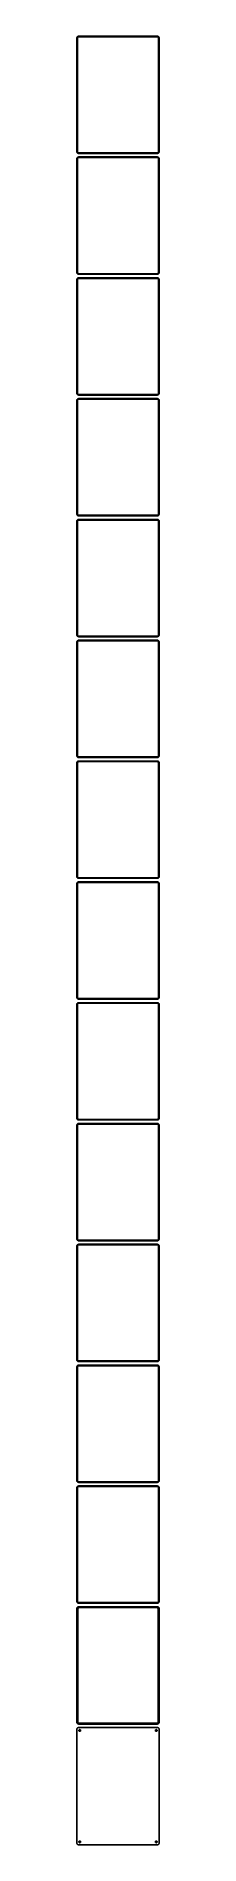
# Model space of a CAD drawing. Header units: metres. Extents: x -105 to 105, y 4485 to 9111.
import ezdxf

# ---------------------------------------------------------------- set-up
doc = ezdxf.new("R2010")
doc.units = ezdxf.units.M

msp = doc.modelspace()

# ---------------------------------------------------------------- linework, layer by layer
for p, q in [((-104.961, 9106.63), (-105, 9106)), ((-105, 9106), (-105, 8816)), ((-104.843, 9107.24), (-104.961, 9106.63)), ((-104.649, 9107.84), (-104.843, 9107.24)), ((-104.382, 9108.41), (-104.649, 9107.84)), ((-104.045, 9108.94), (-104.382, 9108.41)), ((-103.645, 9109.42), (-104.045, 9108.94)), ((-103.187, 9109.85), (-103.645, 9109.42)), ((-103.5, 9105.5), (-103.468, 9106)), ((-103.5, 8816.5), (-103.5, 9105.5)), ((-103.468, 9106), (-103.374, 9106.49)), ((-103.374, 9106.49), (-103.219, 9106.97)), ((-103.219, 9106.97), (-103.005, 9107.43)), ((-102.679, 9110.22), (-103.187, 9109.85)), ((-103.005, 9107.43), (-102.736, 9107.85)), ((-102.736, 9107.85), (-102.416, 9108.24)), ((-102.129, 9110.52), (-102.679, 9110.22)), ((-102.416, 9108.24), (-102.05, 9108.58)), ((-101.545, 9110.76), (-102.129, 9110.52)), ((-102.05, 9108.58), (-101.643, 9108.88)), ((-101.643, 9108.88), (-101.203, 9109.12)), ((-100.937, 9110.91), (-101.545, 9110.76)), ((-101.203, 9109.12), (-100.736, 9109.3)), ((-100.314, 9110.99), (-100.937, 9110.91)), ((-100.736, 9109.3), (-100.25, 9109.43)), ((100.314, 9110.99), (-100.314, 9110.99)), ((-100.25, 9109.43), (-99.7512, 9109.49)), ((-99.7512, 9109.49), (99.7512, 9109.49)), ((99.7512, 9109.49), (100.25, 9109.43)), ((100.25, 9109.43), (100.736, 9109.3)), ((100.937, 9110.91), (100.314, 9110.99)), ((100.736, 9109.3), (101.203, 9109.12)), ((101.545, 9110.76), (100.937, 9110.91)), ((101.203, 9109.12), (101.643, 9108.88)), ((102.129, 9110.52), (101.545, 9110.76)), ((101.643, 9108.88), (102.05, 9108.58)), ((102.05, 9108.58), (102.416, 9108.24)), ((102.679, 9110.22), (102.129, 9110.52)), ((102.416, 9108.24), (102.736, 9107.85)), ((103.187, 9109.85), (102.679, 9110.22)), ((102.736, 9107.85), (103.005, 9107.43)), ((103.005, 9107.43), (103.219, 9106.97)), ((103.645, 9109.42), (103.187, 9109.85)), ((103.219, 9106.97), (103.374, 9106.49)), ((103.374, 9106.49), (103.468, 9106)), ((103.468, 9106), (103.5, 9105.5)), ((103.5, 9105.5), (103.5, 8816.5)), ((104.045, 9108.94), (103.645, 9109.42)), ((104.382, 9108.41), (104.045, 9108.94)), ((104.649, 9107.84), (104.382, 9108.41)), ((104.843, 9107.24), (104.649, 9107.84)), ((104.961, 9106.63), (104.843, 9107.24)), ((105, 9106), (104.961, 9106.63)), ((105, 8816), (105, 9106)), ((-105, 8816), (-104.961, 8815.37)), ((-104.961, 8797.63), (-105, 8797)), ((-105, 8797), (-105, 8507)), ((-104.961, 8815.37), (-104.843, 8814.76)), ((-104.843, 8798.24), (-104.961, 8797.63)), ((-104.843, 8814.76), (-104.649, 8814.16)), ((-104.649, 8798.84), (-104.843, 8798.24)), ((-104.649, 8814.16), (-104.382, 8813.59)), ((-104.382, 8799.41), (-104.649, 8798.84)), ((-104.382, 8813.59), (-104.045, 8813.06)), ((-104.045, 8799.94), (-104.382, 8799.41)), ((-104.045, 8813.06), (-103.645, 8812.58)), ((-103.645, 8800.42), (-104.045, 8799.94)), ((-103.645, 8812.58), (-103.187, 8812.15)), ((-103.187, 8800.85), (-103.645, 8800.42)), ((-103.468, 8816), (-103.5, 8816.5)), ((-103.5, 8796.5), (-103.468, 8797)), ((-103.5, 8507.5), (-103.5, 8796.5)), ((-103.374, 8815.51), (-103.468, 8816)), ((-103.468, 8797), (-103.374, 8797.49)), ((-103.219, 8815.03), (-103.374, 8815.51)), ((-103.374, 8797.49), (-103.219, 8797.97)), ((-103.005, 8814.57), (-103.219, 8815.03)), ((-103.219, 8797.97), (-103.005, 8798.43)), ((-103.187, 8812.15), (-102.679, 8811.78)), ((-102.679, 8801.22), (-103.187, 8800.85)), ((-102.736, 8814.15), (-103.005, 8814.57)), ((-103.005, 8798.43), (-102.736, 8798.85)), ((-102.416, 8813.76), (-102.736, 8814.15)), ((-102.736, 8798.85), (-102.416, 8799.24)), ((-102.679, 8811.78), (-102.129, 8811.48)), ((-102.129, 8801.52), (-102.679, 8801.22)), ((-102.05, 8813.42), (-102.416, 8813.76)), ((-102.416, 8799.24), (-102.05, 8799.58)), ((-102.129, 8811.48), (-101.545, 8811.24)), ((-101.545, 8801.76), (-102.129, 8801.52)), ((-101.643, 8813.12), (-102.05, 8813.42)), ((-102.05, 8799.58), (-101.643, 8799.88)), ((-101.203, 8812.88), (-101.643, 8813.12)), ((-101.643, 8799.88), (-101.203, 8800.12)), ((-101.545, 8811.24), (-100.937, 8811.09)), ((-100.937, 8801.91), (-101.545, 8801.76)), ((-100.736, 8812.7), (-101.203, 8812.88)), ((-101.203, 8800.12), (-100.736, 8800.3)), ((-100.937, 8811.09), (-100.314, 8811.01)), ((-100.314, 8801.99), (-100.937, 8801.91)), ((-100.25, 8812.57), (-100.736, 8812.7)), ((-100.736, 8800.3), (-100.25, 8800.43)), ((-100.314, 8811.01), (100.314, 8811.01)), ((100.314, 8801.99), (-100.314, 8801.99)), ((-99.7512, 8812.51), (-100.25, 8812.57)), ((-100.25, 8800.43), (-99.7512, 8800.49)), ((99.7512, 8812.51), (-99.7512, 8812.51)), ((-99.7512, 8800.49), (99.7512, 8800.49)), ((100.25, 8812.57), (99.7512, 8812.51)), ((99.7512, 8800.49), (100.25, 8800.43)), ((100.736, 8812.7), (100.25, 8812.57)), ((100.25, 8800.43), (100.736, 8800.3)), ((100.314, 8811.01), (100.937, 8811.09)), ((100.937, 8801.91), (100.314, 8801.99)), ((101.203, 8812.88), (100.736, 8812.7)), ((100.736, 8800.3), (101.203, 8800.12)), ((100.937, 8811.09), (101.545, 8811.24)), ((101.545, 8801.76), (100.937, 8801.91)), ((101.643, 8813.12), (101.203, 8812.88)), ((101.203, 8800.12), (101.643, 8799.88)), ((101.545, 8811.24), (102.129, 8811.48)), ((102.129, 8801.52), (101.545, 8801.76)), ((102.05, 8813.42), (101.643, 8813.12)), ((101.643, 8799.88), (102.05, 8799.58)), ((102.416, 8813.76), (102.05, 8813.42)), ((102.05, 8799.58), (102.416, 8799.24)), ((102.129, 8811.48), (102.679, 8811.78)), ((102.679, 8801.22), (102.129, 8801.52)), ((102.736, 8814.15), (102.416, 8813.76)), ((102.416, 8799.24), (102.736, 8798.85)), ((102.679, 8811.78), (103.187, 8812.15)), ((103.187, 8800.85), (102.679, 8801.22)), ((103.005, 8814.57), (102.736, 8814.15)), ((102.736, 8798.85), (103.005, 8798.43)), ((103.219, 8815.03), (103.005, 8814.57)), ((103.005, 8798.43), (103.219, 8797.97)), ((103.187, 8812.15), (103.645, 8812.58)), ((103.645, 8800.42), (103.187, 8800.85)), ((103.374, 8815.51), (103.219, 8815.03)), ((103.219, 8797.97), (103.374, 8797.49)), ((103.468, 8816), (103.374, 8815.51)), ((103.374, 8797.49), (103.468, 8797)), ((103.5, 8816.5), (103.468, 8816)), ((103.468, 8797), (103.5, 8796.5)), ((103.5, 8796.5), (103.5, 8507.5)), ((103.645, 8812.58), (104.045, 8813.06)), ((104.045, 8799.94), (103.645, 8800.42)), ((104.045, 8813.06), (104.382, 8813.59)), ((104.382, 8799.41), (104.045, 8799.94)), ((104.382, 8813.59), (104.649, 8814.16)), ((104.649, 8798.84), (104.382, 8799.41)), ((104.649, 8814.16), (104.843, 8814.76)), ((104.843, 8798.24), (104.649, 8798.84)), ((104.843, 8814.76), (104.961, 8815.37)), ((104.961, 8797.63), (104.843, 8798.24)), ((104.961, 8815.37), (105, 8816)), ((105, 8797), (104.961, 8797.63)), ((105, 8507), (105, 8797)), ((-105, 8507), (-104.961, 8506.37)), ((-104.961, 8488.63), (-105, 8488)), ((-105, 8488), (-105, 8198)), ((-104.961, 8506.37), (-104.843, 8505.76)), ((-104.843, 8489.24), (-104.961, 8488.63)), ((-104.843, 8505.76), (-104.649, 8505.16)), ((-104.649, 8489.84), (-104.843, 8489.24)), ((-104.649, 8505.16), (-104.382, 8504.59)), ((-104.382, 8490.41), (-104.649, 8489.84)), ((-104.382, 8504.59), (-104.045, 8504.06)), ((-104.045, 8490.94), (-104.382, 8490.41)), ((-104.045, 8504.06), (-103.645, 8503.58)), ((-103.645, 8491.42), (-104.045, 8490.94)), ((-103.645, 8503.58), (-103.187, 8503.15)), ((-103.187, 8491.85), (-103.645, 8491.42)), ((-103.468, 8507), (-103.5, 8507.5)), ((-103.5, 8487.5), (-103.468, 8488)), ((-103.5, 8198.5), (-103.5, 8487.5)), ((-103.374, 8506.51), (-103.468, 8507)), ((-103.468, 8488), (-103.374, 8488.49)), ((-103.219, 8506.03), (-103.374, 8506.51)), ((-103.374, 8488.49), (-103.219, 8488.97)), ((-103.005, 8505.57), (-103.219, 8506.03)), ((-103.219, 8488.97), (-103.005, 8489.43)), ((-103.187, 8503.15), (-102.679, 8502.78)), ((-102.679, 8492.22), (-103.187, 8491.85)), ((-102.736, 8505.15), (-103.005, 8505.57)), ((-103.005, 8489.43), (-102.736, 8489.85)), ((-102.416, 8504.76), (-102.736, 8505.15)), ((-102.736, 8489.85), (-102.416, 8490.24)), ((-102.679, 8502.78), (-102.129, 8502.48)), ((-102.129, 8492.52), (-102.679, 8492.22)), ((-102.05, 8504.42), (-102.416, 8504.76)), ((-102.416, 8490.24), (-102.05, 8490.58)), ((-102.129, 8502.48), (-101.545, 8502.24)), ((-101.545, 8492.76), (-102.129, 8492.52)), ((-101.643, 8504.12), (-102.05, 8504.42)), ((-102.05, 8490.58), (-101.643, 8490.88)), ((-101.203, 8503.88), (-101.643, 8504.12)), ((-101.643, 8490.88), (-101.203, 8491.12)), ((-101.545, 8502.24), (-100.937, 8502.09)), ((-100.937, 8492.91), (-101.545, 8492.76)), ((-100.736, 8503.7), (-101.203, 8503.88)), ((-101.203, 8491.12), (-100.736, 8491.3)), ((-100.937, 8502.09), (-100.314, 8502.01)), ((-100.314, 8492.99), (-100.937, 8492.91)), ((-100.25, 8503.57), (-100.736, 8503.7)), ((-100.736, 8491.3), (-100.25, 8491.43)), ((-100.314, 8502.01), (100.314, 8502.01)), ((100.314, 8492.99), (-100.314, 8492.99)), ((-99.7512, 8503.51), (-100.25, 8503.57)), ((-100.25, 8491.43), (-99.7512, 8491.49)), ((99.7512, 8503.51), (-99.7512, 8503.51)), ((-99.7512, 8491.49), (99.7512, 8491.49)), ((100.25, 8503.57), (99.7512, 8503.51)), ((99.7512, 8491.49), (100.25, 8491.43)), ((100.736, 8503.7), (100.25, 8503.57)), ((100.25, 8491.43), (100.736, 8491.3)), ((100.314, 8502.01), (100.937, 8502.09)), ((100.937, 8492.91), (100.314, 8492.99)), ((101.203, 8503.88), (100.736, 8503.7)), ((100.736, 8491.3), (101.203, 8491.12)), ((100.937, 8502.09), (101.545, 8502.24)), ((101.545, 8492.76), (100.937, 8492.91)), ((101.643, 8504.12), (101.203, 8503.88)), ((101.203, 8491.12), (101.643, 8490.88)), ((101.545, 8502.24), (102.129, 8502.48)), ((102.129, 8492.52), (101.545, 8492.76)), ((102.05, 8504.42), (101.643, 8504.12)), ((101.643, 8490.88), (102.05, 8490.58)), ((102.416, 8504.76), (102.05, 8504.42)), ((102.05, 8490.58), (102.416, 8490.24)), ((102.129, 8502.48), (102.679, 8502.78)), ((102.679, 8492.22), (102.129, 8492.52)), ((102.736, 8505.15), (102.416, 8504.76)), ((102.416, 8490.24), (102.736, 8489.85)), ((102.679, 8502.78), (103.187, 8503.15)), ((103.187, 8491.85), (102.679, 8492.22)), ((103.005, 8505.57), (102.736, 8505.15)), ((102.736, 8489.85), (103.005, 8489.43)), ((103.219, 8506.03), (103.005, 8505.57)), ((103.005, 8489.43), (103.219, 8488.97)), ((103.187, 8503.15), (103.645, 8503.58)), ((103.645, 8491.42), (103.187, 8491.85)), ((103.374, 8506.51), (103.219, 8506.03)), ((103.219, 8488.97), (103.374, 8488.49)), ((103.468, 8507), (103.374, 8506.51)), ((103.374, 8488.49), (103.468, 8488)), ((103.5, 8507.5), (103.468, 8507)), ((103.468, 8488), (103.5, 8487.5)), ((103.5, 8487.5), (103.5, 8198.5)), ((103.645, 8503.58), (104.045, 8504.06)), ((104.045, 8490.94), (103.645, 8491.42)), ((104.045, 8504.06), (104.382, 8504.59)), ((104.382, 8490.41), (104.045, 8490.94)), ((104.382, 8504.59), (104.649, 8505.16)), ((104.649, 8489.84), (104.382, 8490.41)), ((104.649, 8505.16), (104.843, 8505.76)), ((104.843, 8489.24), (104.649, 8489.84)), ((104.843, 8505.76), (104.961, 8506.37)), ((104.961, 8488.63), (104.843, 8489.24)), ((104.961, 8506.37), (105, 8507)), ((105, 8488), (104.961, 8488.63)), ((105, 8198), (105, 8488)), ((-105, 8198), (-104.961, 8197.37)), ((-104.961, 8197.37), (-104.843, 8196.76)), ((-104.843, 8196.76), (-104.649, 8196.16)), ((-104.649, 8196.16), (-104.382, 8195.59)), ((-104.382, 8195.59), (-104.045, 8195.06)), ((-104.045, 8195.06), (-103.645, 8194.58)), ((-103.645, 8194.58), (-103.187, 8194.15)), ((-103.468, 8198), (-103.5, 8198.5)), ((-103.374, 8197.51), (-103.468, 8198)), ((-103.219, 8197.03), (-103.374, 8197.51)), ((-103.005, 8196.57), (-103.219, 8197.03)), ((-103.187, 8194.15), (-102.679, 8193.78)), ((-102.736, 8196.15), (-103.005, 8196.57)), ((-102.416, 8195.76), (-102.736, 8196.15)), ((-102.679, 8193.78), (-102.129, 8193.48)), ((-102.05, 8195.42), (-102.416, 8195.76)), ((-102.129, 8193.48), (-101.545, 8193.24)), ((-101.643, 8195.12), (-102.05, 8195.42)), ((-101.203, 8194.88), (-101.643, 8195.12)), ((-101.545, 8193.24), (-100.937, 8193.09)), ((-100.736, 8194.7), (-101.203, 8194.88)), ((-100.937, 8193.09), (-100.314, 8193.01)), ((-100.25, 8194.57), (-100.736, 8194.7)), ((-100.314, 8193.01), (100.314, 8193.01)), ((-99.7512, 8194.51), (-100.25, 8194.57)), ((99.7512, 8194.51), (-99.7512, 8194.51)), ((100.25, 8194.57), (99.7512, 8194.51)), ((100.736, 8194.7), (100.25, 8194.57)), ((100.314, 8193.01), (100.937, 8193.09)), ((101.203, 8194.88), (100.736, 8194.7)), ((100.937, 8193.09), (101.545, 8193.24)), ((101.643, 8195.12), (101.203, 8194.88)), ((101.545, 8193.24), (102.129, 8193.48)), ((102.05, 8195.42), (101.643, 8195.12)), ((102.416, 8195.76), (102.05, 8195.42)), ((102.129, 8193.48), (102.679, 8193.78)), ((102.736, 8196.15), (102.416, 8195.76)), ((102.679, 8193.78), (103.187, 8194.15)), ((103.005, 8196.57), (102.736, 8196.15)), ((103.219, 8197.03), (103.005, 8196.57)), ((103.187, 8194.15), (103.645, 8194.58)), ((103.374, 8197.51), (103.219, 8197.03)), ((103.468, 8198), (103.374, 8197.51)), ((103.5, 8198.5), (103.468, 8198)), ((103.645, 8194.58), (104.045, 8195.06)), ((104.045, 8195.06), (104.382, 8195.59)), ((104.382, 8195.59), (104.649, 8196.16)), ((104.649, 8196.16), (104.843, 8196.76)), ((104.843, 8196.76), (104.961, 8197.37)), ((104.961, 8197.37), (105, 8198)), ((-104.961, 8179.63), (-105, 8179)), ((-105, 8179), (-105, 7889)), ((-104.843, 8180.24), (-104.961, 8179.63)), ((-104.649, 8180.84), (-104.843, 8180.24)), ((-104.382, 8181.41), (-104.649, 8180.84)), ((-104.045, 8181.94), (-104.382, 8181.41)), ((-103.645, 8182.42), (-104.045, 8181.94)), ((-103.187, 8182.85), (-103.645, 8182.42)), ((-103.5, 8178.5), (-103.468, 8179)), ((-103.5, 7889.5), (-103.5, 8178.5)), ((-103.468, 8179), (-103.374, 8179.49)), ((-103.374, 8179.49), (-103.219, 8179.97)), ((-103.219, 8179.97), (-103.005, 8180.43)), ((-102.679, 8183.22), (-103.187, 8182.85)), ((-103.005, 8180.43), (-102.736, 8180.85)), ((-102.736, 8180.85), (-102.416, 8181.24)), ((-102.129, 8183.52), (-102.679, 8183.22)), ((-102.416, 8181.24), (-102.05, 8181.58)), ((-101.545, 8183.76), (-102.129, 8183.52)), ((-102.05, 8181.58), (-101.643, 8181.88)), ((-101.643, 8181.88), (-101.203, 8182.12)), ((-100.937, 8183.91), (-101.545, 8183.76)), ((-101.203, 8182.12), (-100.736, 8182.3)), ((-100.314, 8183.99), (-100.937, 8183.91)), ((-100.736, 8182.3), (-100.25, 8182.43)), ((100.314, 8183.99), (-100.314, 8183.99)), ((-100.25, 8182.43), (-99.7512, 8182.49)), ((-99.7512, 8182.49), (99.7512, 8182.49)), ((99.7512, 8182.49), (100.25, 8182.43)), ((100.25, 8182.43), (100.736, 8182.3)), ((100.937, 8183.91), (100.314, 8183.99)), ((100.736, 8182.3), (101.203, 8182.12)), ((101.545, 8183.76), (100.937, 8183.91)), ((101.203, 8182.12), (101.643, 8181.88)), ((102.129, 8183.52), (101.545, 8183.76)), ((101.643, 8181.88), (102.05, 8181.58)), ((102.05, 8181.58), (102.416, 8181.24)), ((102.679, 8183.22), (102.129, 8183.52)), ((102.416, 8181.24), (102.736, 8180.85)), ((103.187, 8182.85), (102.679, 8183.22)), ((102.736, 8180.85), (103.005, 8180.43)), ((103.005, 8180.43), (103.219, 8179.97)), ((103.645, 8182.42), (103.187, 8182.85)), ((103.219, 8179.97), (103.374, 8179.49)), ((103.374, 8179.49), (103.468, 8179)), ((103.468, 8179), (103.5, 8178.5)), ((103.5, 8178.5), (103.5, 7889.5)), ((104.045, 8181.94), (103.645, 8182.42)), ((104.382, 8181.41), (104.045, 8181.94)), ((104.649, 8180.84), (104.382, 8181.41)), ((104.843, 8180.24), (104.649, 8180.84)), ((104.961, 8179.63), (104.843, 8180.24)), ((105, 8179), (104.961, 8179.63)), ((105, 7889), (105, 8179)), ((-105, 7889), (-104.961, 7888.37)), ((-104.961, 7870.63), (-105, 7870)), ((-105, 7870), (-105, 7580)), ((-104.961, 7888.37), (-104.843, 7887.76)), ((-104.843, 7871.24), (-104.961, 7870.63)), ((-104.843, 7887.76), (-104.649, 7887.16)), ((-104.649, 7871.84), (-104.843, 7871.24)), ((-104.649, 7887.16), (-104.382, 7886.59)), ((-104.382, 7872.41), (-104.649, 7871.84)), ((-104.382, 7886.59), (-104.045, 7886.06)), ((-104.045, 7872.94), (-104.382, 7872.41)), ((-104.045, 7886.06), (-103.645, 7885.58)), ((-103.645, 7873.42), (-104.045, 7872.94)), ((-103.645, 7885.58), (-103.187, 7885.15)), ((-103.187, 7873.85), (-103.645, 7873.42)), ((-103.468, 7889), (-103.5, 7889.5)), ((-103.5, 7869.5), (-103.468, 7870)), ((-103.5, 7580.5), (-103.5, 7869.5)), ((-103.374, 7888.51), (-103.468, 7889)), ((-103.468, 7870), (-103.374, 7870.49)), ((-103.219, 7888.03), (-103.374, 7888.51)), ((-103.374, 7870.49), (-103.219, 7870.97)), ((-103.005, 7887.57), (-103.219, 7888.03)), ((-103.219, 7870.97), (-103.005, 7871.43)), ((-103.187, 7885.15), (-102.679, 7884.78)), ((-102.679, 7874.22), (-103.187, 7873.85)), ((-102.736, 7887.15), (-103.005, 7887.57)), ((-103.005, 7871.43), (-102.736, 7871.85)), ((-102.416, 7886.76), (-102.736, 7887.15)), ((-102.736, 7871.85), (-102.416, 7872.24)), ((-102.679, 7884.78), (-102.129, 7884.48)), ((-102.129, 7874.52), (-102.679, 7874.22)), ((-102.05, 7886.42), (-102.416, 7886.76)), ((-102.416, 7872.24), (-102.05, 7872.58)), ((-102.129, 7884.48), (-101.545, 7884.24)), ((-101.545, 7874.76), (-102.129, 7874.52)), ((-101.643, 7886.12), (-102.05, 7886.42)), ((-102.05, 7872.58), (-101.643, 7872.88)), ((-101.203, 7885.88), (-101.643, 7886.12)), ((-101.643, 7872.88), (-101.203, 7873.12)), ((-101.545, 7884.24), (-100.937, 7884.09)), ((-100.937, 7874.91), (-101.545, 7874.76)), ((-100.736, 7885.7), (-101.203, 7885.88)), ((-101.203, 7873.12), (-100.736, 7873.3)), ((-100.937, 7884.09), (-100.314, 7884.01)), ((-100.314, 7874.99), (-100.937, 7874.91)), ((-100.25, 7885.57), (-100.736, 7885.7)), ((-100.736, 7873.3), (-100.25, 7873.43)), ((-100.314, 7884.01), (100.314, 7884.01)), ((100.314, 7874.99), (-100.314, 7874.99)), ((-99.7512, 7885.51), (-100.25, 7885.57)), ((-100.25, 7873.43), (-99.7512, 7873.49)), ((99.7512, 7885.51), (-99.7512, 7885.51)), ((-99.7512, 7873.49), (99.7512, 7873.49)), ((100.25, 7885.57), (99.7512, 7885.51)), ((99.7512, 7873.49), (100.25, 7873.43)), ((100.736, 7885.7), (100.25, 7885.57)), ((100.25, 7873.43), (100.736, 7873.3)), ((100.314, 7884.01), (100.937, 7884.09)), ((100.937, 7874.91), (100.314, 7874.99)), ((101.203, 7885.88), (100.736, 7885.7)), ((100.736, 7873.3), (101.203, 7873.12)), ((100.937, 7884.09), (101.545, 7884.24)), ((101.545, 7874.76), (100.937, 7874.91)), ((101.643, 7886.12), (101.203, 7885.88)), ((101.203, 7873.12), (101.643, 7872.88)), ((101.545, 7884.24), (102.129, 7884.48)), ((102.129, 7874.52), (101.545, 7874.76)), ((102.05, 7886.42), (101.643, 7886.12)), ((101.643, 7872.88), (102.05, 7872.58)), ((102.416, 7886.76), (102.05, 7886.42)), ((102.05, 7872.58), (102.416, 7872.24)), ((102.129, 7884.48), (102.679, 7884.78)), ((102.679, 7874.22), (102.129, 7874.52)), ((102.736, 7887.15), (102.416, 7886.76)), ((102.416, 7872.24), (102.736, 7871.85)), ((102.679, 7884.78), (103.187, 7885.15)), ((103.187, 7873.85), (102.679, 7874.22)), ((103.005, 7887.57), (102.736, 7887.15)), ((102.736, 7871.85), (103.005, 7871.43)), ((103.219, 7888.03), (103.005, 7887.57)), ((103.005, 7871.43), (103.219, 7870.97)), ((103.187, 7885.15), (103.645, 7885.58)), ((103.645, 7873.42), (103.187, 7873.85)), ((103.374, 7888.51), (103.219, 7888.03)), ((103.219, 7870.97), (103.374, 7870.49)), ((103.468, 7889), (103.374, 7888.51)), ((103.374, 7870.49), (103.468, 7870)), ((103.5, 7889.5), (103.468, 7889)), ((103.468, 7870), (103.5, 7869.5)), ((103.5, 7869.5), (103.5, 7580.5)), ((103.645, 7885.58), (104.045, 7886.06)), ((104.045, 7872.94), (103.645, 7873.42)), ((104.045, 7886.06), (104.382, 7886.59)), ((104.382, 7872.41), (104.045, 7872.94)), ((104.382, 7886.59), (104.649, 7887.16)), ((104.649, 7871.84), (104.382, 7872.41)), ((104.649, 7887.16), (104.843, 7887.76)), ((104.843, 7871.24), (104.649, 7871.84)), ((104.843, 7887.76), (104.961, 7888.37)), ((104.961, 7870.63), (104.843, 7871.24)), ((104.961, 7888.37), (105, 7889)), ((105, 7870), (104.961, 7870.63)), ((105, 7580), (105, 7870)), ((-105, 7580), (-104.961, 7579.37)), ((-104.961, 7561.63), (-105, 7561)), ((-105, 7561), (-105, 7271)), ((-104.961, 7579.37), (-104.843, 7578.76)), ((-104.843, 7562.24), (-104.961, 7561.63)), ((-104.843, 7578.76), (-104.649, 7578.16)), ((-104.649, 7562.84), (-104.843, 7562.24)), ((-104.649, 7578.16), (-104.382, 7577.59)), ((-104.382, 7563.41), (-104.649, 7562.84)), ((-104.382, 7577.59), (-104.045, 7577.06)), ((-104.045, 7563.94), (-104.382, 7563.41)), ((-104.045, 7577.06), (-103.645, 7576.58)), ((-103.645, 7564.42), (-104.045, 7563.94)), ((-103.645, 7576.58), (-103.187, 7576.15)), ((-103.187, 7564.85), (-103.645, 7564.42)), ((-103.468, 7580), (-103.5, 7580.5)), ((-103.5, 7560.5), (-103.468, 7561)), ((-103.5, 7271.5), (-103.5, 7560.5)), ((-103.374, 7579.51), (-103.468, 7580)), ((-103.468, 7561), (-103.374, 7561.49)), ((-103.219, 7579.03), (-103.374, 7579.51)), ((-103.374, 7561.49), (-103.219, 7561.97)), ((-103.005, 7578.57), (-103.219, 7579.03)), ((-103.219, 7561.97), (-103.005, 7562.43)), ((-103.187, 7576.15), (-102.679, 7575.78)), ((-102.679, 7565.22), (-103.187, 7564.85)), ((-102.736, 7578.15), (-103.005, 7578.57)), ((-103.005, 7562.43), (-102.736, 7562.85)), ((-102.416, 7577.76), (-102.736, 7578.15)), ((-102.736, 7562.85), (-102.416, 7563.24)), ((-102.679, 7575.78), (-102.129, 7575.48)), ((-102.129, 7565.52), (-102.679, 7565.22)), ((-102.05, 7577.42), (-102.416, 7577.76)), ((-102.416, 7563.24), (-102.05, 7563.58)), ((-102.129, 7575.48), (-101.545, 7575.24)), ((-101.545, 7565.76), (-102.129, 7565.52)), ((-101.643, 7577.12), (-102.05, 7577.42)), ((-102.05, 7563.58), (-101.643, 7563.88)), ((-101.203, 7576.88), (-101.643, 7577.12)), ((-101.643, 7563.88), (-101.203, 7564.12)), ((-101.545, 7575.24), (-100.937, 7575.09)), ((-100.937, 7565.91), (-101.545, 7565.76)), ((-100.736, 7576.7), (-101.203, 7576.88)), ((-101.203, 7564.12), (-100.736, 7564.3)), ((-100.937, 7575.09), (-100.314, 7575.01)), ((-100.314, 7565.99), (-100.937, 7565.91)), ((-100.25, 7576.57), (-100.736, 7576.7)), ((-100.736, 7564.3), (-100.25, 7564.43)), ((-100.314, 7575.01), (100.314, 7575.01)), ((100.314, 7565.99), (-100.314, 7565.99)), ((-99.7512, 7576.51), (-100.25, 7576.57)), ((-100.25, 7564.43), (-99.7512, 7564.49)), ((99.7512, 7576.51), (-99.7512, 7576.51)), ((-99.7512, 7564.49), (99.7512, 7564.49)), ((100.25, 7576.57), (99.7512, 7576.51)), ((99.7512, 7564.49), (100.25, 7564.43)), ((100.736, 7576.7), (100.25, 7576.57)), ((100.25, 7564.43), (100.736, 7564.3)), ((100.314, 7575.01), (100.937, 7575.09)), ((100.937, 7565.91), (100.314, 7565.99)), ((101.203, 7576.88), (100.736, 7576.7)), ((100.736, 7564.3), (101.203, 7564.12)), ((100.937, 7575.09), (101.545, 7575.24)), ((101.545, 7565.76), (100.937, 7565.91)), ((101.643, 7577.12), (101.203, 7576.88)), ((101.203, 7564.12), (101.643, 7563.88)), ((101.545, 7575.24), (102.129, 7575.48)), ((102.129, 7565.52), (101.545, 7565.76)), ((102.05, 7577.42), (101.643, 7577.12)), ((101.643, 7563.88), (102.05, 7563.58)), ((102.416, 7577.76), (102.05, 7577.42)), ((102.05, 7563.58), (102.416, 7563.24)), ((102.129, 7575.48), (102.679, 7575.78)), ((102.679, 7565.22), (102.129, 7565.52)), ((102.736, 7578.15), (102.416, 7577.76)), ((102.416, 7563.24), (102.736, 7562.85)), ((102.679, 7575.78), (103.187, 7576.15)), ((103.187, 7564.85), (102.679, 7565.22)), ((103.005, 7578.57), (102.736, 7578.15)), ((102.736, 7562.85), (103.005, 7562.43)), ((103.219, 7579.03), (103.005, 7578.57)), ((103.005, 7562.43), (103.219, 7561.97)), ((103.187, 7576.15), (103.645, 7576.58)), ((103.645, 7564.42), (103.187, 7564.85)), ((103.374, 7579.51), (103.219, 7579.03)), ((103.219, 7561.97), (103.374, 7561.49)), ((103.468, 7580), (103.374, 7579.51)), ((103.374, 7561.49), (103.468, 7561)), ((103.5, 7580.5), (103.468, 7580)), ((103.468, 7561), (103.5, 7560.5)), ((103.5, 7560.5), (103.5, 7271.5)), ((103.645, 7576.58), (104.045, 7577.06)), ((104.045, 7563.94), (103.645, 7564.42)), ((104.045, 7577.06), (104.382, 7577.59)), ((104.382, 7563.41), (104.045, 7563.94)), ((104.382, 7577.59), (104.649, 7578.16)), ((104.649, 7562.84), (104.382, 7563.41)), ((104.649, 7578.16), (104.843, 7578.76)), ((104.843, 7562.24), (104.649, 7562.84)), ((104.843, 7578.76), (104.961, 7579.37)), ((104.961, 7561.63), (104.843, 7562.24)), ((104.961, 7579.37), (105, 7580)), ((105, 7561), (104.961, 7561.63)), ((105, 7271), (105, 7561)), ((-105, 7271), (-104.961, 7270.37)), ((-104.961, 7270.37), (-104.843, 7269.76)), ((-104.843, 7269.76), (-104.649, 7269.16)), ((-104.649, 7269.16), (-104.382, 7268.59)), ((-104.382, 7268.59), (-104.045, 7268.06)), ((-104.045, 7268.06), (-103.645, 7267.58)), ((-103.645, 7267.58), (-103.187, 7267.15)), ((-103.468, 7271), (-103.5, 7271.5)), ((-103.374, 7270.51), (-103.468, 7271)), ((-103.219, 7270.03), (-103.374, 7270.51)), ((-103.005, 7269.57), (-103.219, 7270.03)), ((-103.187, 7267.15), (-102.679, 7266.78)), ((-102.736, 7269.15), (-103.005, 7269.57)), ((-102.416, 7268.76), (-102.736, 7269.15)), ((-102.679, 7266.78), (-102.129, 7266.48)), ((-102.05, 7268.42), (-102.416, 7268.76)), ((-102.129, 7266.48), (-101.545, 7266.24)), ((-101.643, 7268.12), (-102.05, 7268.42)), ((-101.203, 7267.88), (-101.643, 7268.12)), ((-101.545, 7266.24), (-100.937, 7266.09)), ((-100.736, 7267.7), (-101.203, 7267.88)), ((-100.937, 7266.09), (-100.314, 7266.01)), ((-100.25, 7267.57), (-100.736, 7267.7)), ((-100.314, 7266.01), (100.314, 7266.01)), ((-99.7512, 7267.51), (-100.25, 7267.57)), ((99.7512, 7267.51), (-99.7512, 7267.51)), ((100.25, 7267.57), (99.7512, 7267.51)), ((100.736, 7267.7), (100.25, 7267.57)), ((100.314, 7266.01), (100.937, 7266.09)), ((101.203, 7267.88), (100.736, 7267.7)), ((100.937, 7266.09), (101.545, 7266.24)), ((101.643, 7268.12), (101.203, 7267.88)), ((101.545, 7266.24), (102.129, 7266.48)), ((102.05, 7268.42), (101.643, 7268.12)), ((102.416, 7268.76), (102.05, 7268.42)), ((102.129, 7266.48), (102.679, 7266.78)), ((102.736, 7269.15), (102.416, 7268.76)), ((102.679, 7266.78), (103.187, 7267.15)), ((103.005, 7269.57), (102.736, 7269.15)), ((103.219, 7270.03), (103.005, 7269.57)), ((103.187, 7267.15), (103.645, 7267.58)), ((103.374, 7270.51), (103.219, 7270.03)), ((103.468, 7271), (103.374, 7270.51)), ((103.5, 7271.5), (103.468, 7271)), ((103.645, 7267.58), (104.045, 7268.06)), ((104.045, 7268.06), (104.382, 7268.59)), ((104.382, 7268.59), (104.649, 7269.16)), ((104.649, 7269.16), (104.843, 7269.76)), ((104.843, 7269.76), (104.961, 7270.37)), ((104.961, 7270.37), (105, 7271)), ((-104.961, 7252.63), (-105, 7252)), ((-105, 7252), (-105, 6962)), ((-104.843, 7253.24), (-104.961, 7252.63)), ((-104.649, 7253.84), (-104.843, 7253.24)), ((-104.382, 7254.41), (-104.649, 7253.84)), ((-104.045, 7254.94), (-104.382, 7254.41)), ((-103.645, 7255.42), (-104.045, 7254.94)), ((-103.187, 7255.85), (-103.645, 7255.42)), ((-103.5, 7251.5), (-103.468, 7252)), ((-103.5, 6962.5), (-103.5, 7251.5)), ((-103.468, 7252), (-103.374, 7252.49)), ((-103.374, 7252.49), (-103.219, 7252.97)), ((-103.219, 7252.97), (-103.005, 7253.43)), ((-102.679, 7256.22), (-103.187, 7255.85)), ((-103.005, 7253.43), (-102.736, 7253.85)), ((-102.736, 7253.85), (-102.416, 7254.24)), ((-102.129, 7256.52), (-102.679, 7256.22)), ((-102.416, 7254.24), (-102.05, 7254.58)), ((-101.545, 7256.76), (-102.129, 7256.52)), ((-102.05, 7254.58), (-101.643, 7254.88)), ((-101.643, 7254.88), (-101.203, 7255.12)), ((-100.937, 7256.91), (-101.545, 7256.76)), ((-101.203, 7255.12), (-100.736, 7255.3)), ((-100.314, 7256.99), (-100.937, 7256.91)), ((-100.736, 7255.3), (-100.25, 7255.43)), ((100.314, 7256.99), (-100.314, 7256.99)), ((-100.25, 7255.43), (-99.7512, 7255.49)), ((-99.7512, 7255.49), (99.7512, 7255.49)), ((99.7512, 7255.49), (100.25, 7255.43)), ((100.25, 7255.43), (100.736, 7255.3)), ((100.937, 7256.91), (100.314, 7256.99)), ((100.736, 7255.3), (101.203, 7255.12)), ((101.545, 7256.76), (100.937, 7256.91)), ((101.203, 7255.12), (101.643, 7254.88)), ((102.129, 7256.52), (101.545, 7256.76)), ((101.643, 7254.88), (102.05, 7254.58)), ((102.05, 7254.58), (102.416, 7254.24)), ((102.679, 7256.22), (102.129, 7256.52)), ((102.416, 7254.24), (102.736, 7253.85)), ((103.187, 7255.85), (102.679, 7256.22)), ((102.736, 7253.85), (103.005, 7253.43)), ((103.005, 7253.43), (103.219, 7252.97)), ((103.645, 7255.42), (103.187, 7255.85)), ((103.219, 7252.97), (103.374, 7252.49)), ((103.374, 7252.49), (103.468, 7252)), ((103.468, 7252), (103.5, 7251.5)), ((103.5, 7251.5), (103.5, 6962.5)), ((104.045, 7254.94), (103.645, 7255.42)), ((104.382, 7254.41), (104.045, 7254.94)), ((104.649, 7253.84), (104.382, 7254.41)), ((104.843, 7253.24), (104.649, 7253.84)), ((104.961, 7252.63), (104.843, 7253.24)), ((105, 7252), (104.961, 7252.63)), ((105, 6962), (105, 7252)), ((-105, 6962), (-104.961, 6961.37)), ((-104.961, 6943.63), (-105, 6943)), ((-105, 6943), (-105, 6653)), ((-104.961, 6961.37), (-104.843, 6960.76)), ((-104.843, 6944.24), (-104.961, 6943.63)), ((-104.843, 6960.76), (-104.649, 6960.16)), ((-104.649, 6944.84), (-104.843, 6944.24)), ((-104.649, 6960.16), (-104.382, 6959.59)), ((-104.382, 6945.41), (-104.649, 6944.84)), ((-104.382, 6959.59), (-104.045, 6959.06)), ((-104.045, 6945.94), (-104.382, 6945.41)), ((-104.045, 6959.06), (-103.645, 6958.58)), ((-103.645, 6946.42), (-104.045, 6945.94)), ((-103.645, 6958.58), (-103.187, 6958.15)), ((-103.187, 6946.85), (-103.645, 6946.42)), ((-103.468, 6962), (-103.5, 6962.5)), ((-103.5, 6942.5), (-103.468, 6943)), ((-103.5, 6653.5), (-103.5, 6942.5)), ((-103.374, 6961.51), (-103.468, 6962)), ((-103.468, 6943), (-103.374, 6943.49)), ((-103.219, 6961.03), (-103.374, 6961.51)), ((-103.374, 6943.49), (-103.219, 6943.97)), ((-103.005, 6960.57), (-103.219, 6961.03)), ((-103.219, 6943.97), (-103.005, 6944.43)), ((-103.187, 6958.15), (-102.679, 6957.78)), ((-102.679, 6947.22), (-103.187, 6946.85)), ((-102.736, 6960.15), (-103.005, 6960.57)), ((-103.005, 6944.43), (-102.736, 6944.85)), ((-102.416, 6959.76), (-102.736, 6960.15)), ((-102.736, 6944.85), (-102.416, 6945.24)), ((-102.679, 6957.78), (-102.129, 6957.48)), ((-102.129, 6947.52), (-102.679, 6947.22)), ((-102.05, 6959.42), (-102.416, 6959.76)), ((-102.416, 6945.24), (-102.05, 6945.58)), ((-102.129, 6957.48), (-101.545, 6957.24)), ((-101.545, 6947.76), (-102.129, 6947.52)), ((-101.643, 6959.12), (-102.05, 6959.42)), ((-102.05, 6945.58), (-101.643, 6945.88)), ((-101.203, 6958.88), (-101.643, 6959.12)), ((-101.643, 6945.88), (-101.203, 6946.12)), ((-101.545, 6957.24), (-100.937, 6957.09)), ((-100.937, 6947.91), (-101.545, 6947.76)), ((-100.736, 6958.7), (-101.203, 6958.88)), ((-101.203, 6946.12), (-100.736, 6946.3)), ((-100.937, 6957.09), (-100.314, 6957.01)), ((-100.314, 6947.99), (-100.937, 6947.91)), ((-100.25, 6958.57), (-100.736, 6958.7)), ((-100.736, 6946.3), (-100.25, 6946.43)), ((-100.314, 6957.01), (100.314, 6957.01)), ((100.314, 6947.99), (-100.314, 6947.99)), ((-99.7512, 6958.51), (-100.25, 6958.57)), ((-100.25, 6946.43), (-99.7512, 6946.49)), ((99.7512, 6958.51), (-99.7512, 6958.51)), ((-99.7512, 6946.49), (99.7512, 6946.49)), ((100.25, 6958.57), (99.7512, 6958.51)), ((99.7512, 6946.49), (100.25, 6946.43)), ((100.736, 6958.7), (100.25, 6958.57)), ((100.25, 6946.43), (100.736, 6946.3)), ((100.314, 6957.01), (100.937, 6957.09)), ((100.937, 6947.91), (100.314, 6947.99)), ((101.203, 6958.88), (100.736, 6958.7)), ((100.736, 6946.3), (101.203, 6946.12)), ((100.937, 6957.09), (101.545, 6957.24)), ((101.545, 6947.76), (100.937, 6947.91)), ((101.643, 6959.12), (101.203, 6958.88)), ((101.203, 6946.12), (101.643, 6945.88)), ((101.545, 6957.24), (102.129, 6957.48)), ((102.129, 6947.52), (101.545, 6947.76)), ((102.05, 6959.42), (101.643, 6959.12)), ((101.643, 6945.88), (102.05, 6945.58)), ((102.416, 6959.76), (102.05, 6959.42)), ((102.05, 6945.58), (102.416, 6945.24)), ((102.129, 6957.48), (102.679, 6957.78)), ((102.679, 6947.22), (102.129, 6947.52)), ((102.736, 6960.15), (102.416, 6959.76)), ((102.416, 6945.24), (102.736, 6944.85)), ((102.679, 6957.78), (103.187, 6958.15)), ((103.187, 6946.85), (102.679, 6947.22)), ((103.005, 6960.57), (102.736, 6960.15)), ((102.736, 6944.85), (103.005, 6944.43)), ((103.219, 6961.03), (103.005, 6960.57)), ((103.005, 6944.43), (103.219, 6943.97)), ((103.187, 6958.15), (103.645, 6958.58)), ((103.645, 6946.42), (103.187, 6946.85)), ((103.374, 6961.51), (103.219, 6961.03)), ((103.219, 6943.97), (103.374, 6943.49)), ((103.468, 6962), (103.374, 6961.51)), ((103.374, 6943.49), (103.468, 6943)), ((103.5, 6962.5), (103.468, 6962)), ((103.468, 6943), (103.5, 6942.5)), ((103.5, 6942.5), (103.5, 6653.5)), ((103.645, 6958.58), (104.045, 6959.06)), ((104.045, 6945.94), (103.645, 6946.42)), ((104.045, 6959.06), (104.382, 6959.59)), ((104.382, 6945.41), (104.045, 6945.94)), ((104.382, 6959.59), (104.649, 6960.16)), ((104.649, 6944.84), (104.382, 6945.41)), ((104.649, 6960.16), (104.843, 6960.76)), ((104.843, 6944.24), (104.649, 6944.84)), ((104.843, 6960.76), (104.961, 6961.37)), ((104.961, 6943.63), (104.843, 6944.24)), ((104.961, 6961.37), (105, 6962)), ((105, 6943), (104.961, 6943.63)), ((105, 6653), (105, 6943)), ((-105, 6653), (-104.961, 6652.37)), ((-104.961, 6634.63), (-105, 6634)), ((-105, 6634), (-105, 6344)), ((-104.961, 6652.37), (-104.843, 6651.76)), ((-104.843, 6635.24), (-104.961, 6634.63)), ((-104.843, 6651.76), (-104.649, 6651.16)), ((-104.649, 6635.84), (-104.843, 6635.24)), ((-104.649, 6651.16), (-104.382, 6650.59)), ((-104.382, 6636.41), (-104.649, 6635.84)), ((-104.382, 6650.59), (-104.045, 6650.06)), ((-104.045, 6636.94), (-104.382, 6636.41)), ((-104.045, 6650.06), (-103.645, 6649.58)), ((-103.645, 6637.42), (-104.045, 6636.94)), ((-103.645, 6649.58), (-103.187, 6649.15)), ((-103.187, 6637.85), (-103.645, 6637.42)), ((-103.468, 6653), (-103.5, 6653.5)), ((-103.5, 6633.5), (-103.468, 6634)), ((-103.5, 6344.5), (-103.5, 6633.5)), ((-103.374, 6652.51), (-103.468, 6653)), ((-103.468, 6634), (-103.374, 6634.49)), ((-103.219, 6652.03), (-103.374, 6652.51)), ((-103.374, 6634.49), (-103.219, 6634.97)), ((-103.005, 6651.57), (-103.219, 6652.03)), ((-103.219, 6634.97), (-103.005, 6635.43)), ((-103.187, 6649.15), (-102.679, 6648.78)), ((-102.679, 6638.22), (-103.187, 6637.85)), ((-102.736, 6651.15), (-103.005, 6651.57)), ((-103.005, 6635.43), (-102.736, 6635.85)), ((-102.416, 6650.76), (-102.736, 6651.15)), ((-102.736, 6635.85), (-102.416, 6636.24)), ((-102.679, 6648.78), (-102.129, 6648.48)), ((-102.129, 6638.52), (-102.679, 6638.22)), ((-102.05, 6650.42), (-102.416, 6650.76)), ((-102.416, 6636.24), (-102.05, 6636.58)), ((-102.129, 6648.48), (-101.545, 6648.24)), ((-101.545, 6638.76), (-102.129, 6638.52)), ((-101.643, 6650.12), (-102.05, 6650.42)), ((-102.05, 6636.58), (-101.643, 6636.88)), ((-101.203, 6649.88), (-101.643, 6650.12)), ((-101.643, 6636.88), (-101.203, 6637.12)), ((-101.545, 6648.24), (-100.937, 6648.09)), ((-100.937, 6638.91), (-101.545, 6638.76)), ((-100.736, 6649.7), (-101.203, 6649.88)), ((-101.203, 6637.12), (-100.736, 6637.3)), ((-100.937, 6648.09), (-100.314, 6648.01)), ((-100.314, 6638.99), (-100.937, 6638.91)), ((-100.25, 6649.57), (-100.736, 6649.7)), ((-100.736, 6637.3), (-100.25, 6637.43)), ((-100.314, 6648.01), (100.314, 6648.01)), ((100.314, 6638.99), (-100.314, 6638.99)), ((-99.7512, 6649.51), (-100.25, 6649.57)), ((-100.25, 6637.43), (-99.7512, 6637.49)), ((99.7512, 6649.51), (-99.7512, 6649.51)), ((-99.7512, 6637.49), (99.7512, 6637.49)), ((100.25, 6649.57), (99.7512, 6649.51)), ((99.7512, 6637.49), (100.25, 6637.43)), ((100.736, 6649.7), (100.25, 6649.57)), ((100.25, 6637.43), (100.736, 6637.3)), ((100.314, 6648.01), (100.937, 6648.09)), ((100.937, 6638.91), (100.314, 6638.99)), ((101.203, 6649.88), (100.736, 6649.7)), ((100.736, 6637.3), (101.203, 6637.12)), ((100.937, 6648.09), (101.545, 6648.24)), ((101.545, 6638.76), (100.937, 6638.91)), ((101.643, 6650.12), (101.203, 6649.88)), ((101.203, 6637.12), (101.643, 6636.88)), ((101.545, 6648.24), (102.129, 6648.48)), ((102.129, 6638.52), (101.545, 6638.76)), ((102.05, 6650.42), (101.643, 6650.12)), ((101.643, 6636.88), (102.05, 6636.58)), ((102.416, 6650.76), (102.05, 6650.42)), ((102.05, 6636.58), (102.416, 6636.24)), ((102.129, 6648.48), (102.679, 6648.78)), ((102.679, 6638.22), (102.129, 6638.52)), ((102.736, 6651.15), (102.416, 6650.76)), ((102.416, 6636.24), (102.736, 6635.85)), ((102.679, 6648.78), (103.187, 6649.15)), ((103.187, 6637.85), (102.679, 6638.22)), ((103.005, 6651.57), (102.736, 6651.15)), ((102.736, 6635.85), (103.005, 6635.43)), ((103.219, 6652.03), (103.005, 6651.57)), ((103.005, 6635.43), (103.219, 6634.97)), ((103.187, 6649.15), (103.645, 6649.58)), ((103.645, 6637.42), (103.187, 6637.85)), ((103.374, 6652.51), (103.219, 6652.03)), ((103.219, 6634.97), (103.374, 6634.49)), ((103.468, 6653), (103.374, 6652.51)), ((103.374, 6634.49), (103.468, 6634)), ((103.5, 6653.5), (103.468, 6653)), ((103.468, 6634), (103.5, 6633.5)), ((103.5, 6633.5), (103.5, 6344.5)), ((103.645, 6649.58), (104.045, 6650.06)), ((104.045, 6636.94), (103.645, 6637.42)), ((104.045, 6650.06), (104.382, 6650.59)), ((104.382, 6636.41), (104.045, 6636.94)), ((104.382, 6650.59), (104.649, 6651.16)), ((104.649, 6635.84), (104.382, 6636.41)), ((104.649, 6651.16), (104.843, 6651.76)), ((104.843, 6635.24), (104.649, 6635.84)), ((104.843, 6651.76), (104.961, 6652.37)), ((104.961, 6634.63), (104.843, 6635.24)), ((104.961, 6652.37), (105, 6653)), ((105, 6634), (104.961, 6634.63)), ((105, 6344), (105, 6634)), ((-105, 6344), (-104.961, 6343.37)), ((-104.961, 6343.37), (-104.843, 6342.76)), ((-104.843, 6342.76), (-104.649, 6342.16)), ((-104.649, 6342.16), (-104.382, 6341.59)), ((-104.382, 6341.59), (-104.045, 6341.06)), ((-104.045, 6341.06), (-103.645, 6340.58)), ((-103.645, 6340.58), (-103.187, 6340.15)), ((-103.468, 6344), (-103.5, 6344.5)), ((-103.374, 6343.51), (-103.468, 6344)), ((-103.219, 6343.03), (-103.374, 6343.51)), ((-103.005, 6342.57), (-103.219, 6343.03)), ((-103.187, 6340.15), (-102.679, 6339.78)), ((-102.736, 6342.15), (-103.005, 6342.57)), ((-102.416, 6341.76), (-102.736, 6342.15)), ((-102.679, 6339.78), (-102.129, 6339.48)), ((-102.05, 6341.42), (-102.416, 6341.76)), ((-102.129, 6339.48), (-101.545, 6339.24)), ((-101.643, 6341.12), (-102.05, 6341.42)), ((-101.203, 6340.88), (-101.643, 6341.12)), ((-101.545, 6339.24), (-100.937, 6339.09)), ((-100.736, 6340.7), (-101.203, 6340.88)), ((-100.937, 6339.09), (-100.314, 6339.01)), ((-100.25, 6340.57), (-100.736, 6340.7)), ((-100.314, 6339.01), (100.314, 6339.01)), ((-99.7512, 6340.51), (-100.25, 6340.57)), ((99.7512, 6340.51), (-99.7512, 6340.51)), ((100.25, 6340.57), (99.7512, 6340.51)), ((100.736, 6340.7), (100.25, 6340.57)), ((100.314, 6339.01), (100.937, 6339.09)), ((101.203, 6340.88), (100.736, 6340.7)), ((100.937, 6339.09), (101.545, 6339.24)), ((101.643, 6341.12), (101.203, 6340.88)), ((101.545, 6339.24), (102.129, 6339.48)), ((102.05, 6341.42), (101.643, 6341.12)), ((102.416, 6341.76), (102.05, 6341.42)), ((102.129, 6339.48), (102.679, 6339.78)), ((102.736, 6342.15), (102.416, 6341.76)), ((102.679, 6339.78), (103.187, 6340.15)), ((103.005, 6342.57), (102.736, 6342.15)), ((103.219, 6343.03), (103.005, 6342.57)), ((103.187, 6340.15), (103.645, 6340.58)), ((103.374, 6343.51), (103.219, 6343.03)), ((103.468, 6344), (103.374, 6343.51)), ((103.5, 6344.5), (103.468, 6344)), ((103.645, 6340.58), (104.045, 6341.06)), ((104.045, 6341.06), (104.382, 6341.59)), ((104.382, 6341.59), (104.649, 6342.16)), ((104.649, 6342.16), (104.843, 6342.76)), ((104.843, 6342.76), (104.961, 6343.37)), ((104.961, 6343.37), (105, 6344)), ((-104.961, 6325.63), (-105, 6325)), ((-105, 6325), (-105, 6035)), ((-104.843, 6326.24), (-104.961, 6325.63)), ((-104.649, 6326.84), (-104.843, 6326.24)), ((-104.382, 6327.41), (-104.649, 6326.84)), ((-104.045, 6327.94), (-104.382, 6327.41)), ((-103.645, 6328.42), (-104.045, 6327.94)), ((-103.187, 6328.85), (-103.645, 6328.42)), ((-103.5, 6324.5), (-103.468, 6325)), ((-103.5, 6035.5), (-103.5, 6324.5)), ((-103.468, 6325), (-103.374, 6325.49)), ((-103.374, 6325.49), (-103.219, 6325.97)), ((-103.219, 6325.97), (-103.005, 6326.43)), ((-102.679, 6329.22), (-103.187, 6328.85)), ((-103.005, 6326.43), (-102.736, 6326.85)), ((-102.736, 6326.85), (-102.416, 6327.24)), ((-102.129, 6329.52), (-102.679, 6329.22)), ((-102.416, 6327.24), (-102.05, 6327.58)), ((-101.545, 6329.76), (-102.129, 6329.52)), ((-102.05, 6327.58), (-101.643, 6327.88)), ((-101.643, 6327.88), (-101.203, 6328.12)), ((-100.937, 6329.91), (-101.545, 6329.76)), ((-101.203, 6328.12), (-100.736, 6328.3)), ((-100.314, 6329.99), (-100.937, 6329.91)), ((-100.736, 6328.3), (-100.25, 6328.43)), ((100.314, 6329.99), (-100.314, 6329.99)), ((-100.25, 6328.43), (-99.7512, 6328.49)), ((-99.7512, 6328.49), (99.7512, 6328.49)), ((99.7512, 6328.49), (100.25, 6328.43)), ((100.25, 6328.43), (100.736, 6328.3)), ((100.937, 6329.91), (100.314, 6329.99)), ((100.736, 6328.3), (101.203, 6328.12)), ((101.545, 6329.76), (100.937, 6329.91)), ((101.203, 6328.12), (101.643, 6327.88)), ((102.129, 6329.52), (101.545, 6329.76)), ((101.643, 6327.88), (102.05, 6327.58)), ((102.05, 6327.58), (102.416, 6327.24)), ((102.679, 6329.22), (102.129, 6329.52)), ((102.416, 6327.24), (102.736, 6326.85)), ((103.187, 6328.85), (102.679, 6329.22)), ((102.736, 6326.85), (103.005, 6326.43)), ((103.005, 6326.43), (103.219, 6325.97)), ((103.645, 6328.42), (103.187, 6328.85)), ((103.219, 6325.97), (103.374, 6325.49)), ((103.374, 6325.49), (103.468, 6325)), ((103.468, 6325), (103.5, 6324.5)), ((103.5, 6324.5), (103.5, 6035.5)), ((104.045, 6327.94), (103.645, 6328.42)), ((104.382, 6327.41), (104.045, 6327.94)), ((104.649, 6326.84), (104.382, 6327.41)), ((104.843, 6326.24), (104.649, 6326.84)), ((104.961, 6325.63), (104.843, 6326.24)), ((105, 6325), (104.961, 6325.63)), ((105, 6035), (105, 6325)), ((-105, 6035), (-104.961, 6034.37)), ((-104.961, 6016.63), (-105, 6016)), ((-105, 6016), (-105, 5726)), ((-104.961, 6034.37), (-104.843, 6033.76)), ((-104.843, 6017.24), (-104.961, 6016.63)), ((-104.843, 6033.76), (-104.649, 6033.16)), ((-104.649, 6017.84), (-104.843, 6017.24)), ((-104.649, 6033.16), (-104.382, 6032.59)), ((-104.382, 6018.41), (-104.649, 6017.84)), ((-104.382, 6032.59), (-104.045, 6032.06)), ((-104.045, 6018.94), (-104.382, 6018.41)), ((-104.045, 6032.06), (-103.645, 6031.58)), ((-103.645, 6019.42), (-104.045, 6018.94)), ((-103.645, 6031.58), (-103.187, 6031.15)), ((-103.187, 6019.85), (-103.645, 6019.42)), ((-103.468, 6035), (-103.5, 6035.5)), ((-103.5, 6015.5), (-103.468, 6016)), ((-103.5, 5726.5), (-103.5, 6015.5)), ((-103.374, 6034.51), (-103.468, 6035)), ((-103.468, 6016), (-103.374, 6016.49)), ((-103.219, 6034.03), (-103.374, 6034.51)), ((-103.374, 6016.49), (-103.219, 6016.97)), ((-103.005, 6033.57), (-103.219, 6034.03)), ((-103.219, 6016.97), (-103.005, 6017.43)), ((-103.187, 6031.15), (-102.679, 6030.78)), ((-102.679, 6020.22), (-103.187, 6019.85)), ((-102.736, 6033.15), (-103.005, 6033.57)), ((-103.005, 6017.43), (-102.736, 6017.85)), ((-102.416, 6032.76), (-102.736, 6033.15)), ((-102.736, 6017.85), (-102.416, 6018.24)), ((-102.679, 6030.78), (-102.129, 6030.48)), ((-102.129, 6020.52), (-102.679, 6020.22)), ((-102.05, 6032.42), (-102.416, 6032.76)), ((-102.416, 6018.24), (-102.05, 6018.58)), ((-102.129, 6030.48), (-101.545, 6030.24)), ((-101.545, 6020.76), (-102.129, 6020.52)), ((-101.643, 6032.12), (-102.05, 6032.42)), ((-102.05, 6018.58), (-101.643, 6018.88)), ((-101.203, 6031.88), (-101.643, 6032.12)), ((-101.643, 6018.88), (-101.203, 6019.12)), ((-101.545, 6030.24), (-100.937, 6030.09)), ((-100.937, 6020.91), (-101.545, 6020.76)), ((-100.736, 6031.7), (-101.203, 6031.88)), ((-101.203, 6019.12), (-100.736, 6019.3)), ((-100.937, 6030.09), (-100.314, 6030.01)), ((-100.314, 6020.99), (-100.937, 6020.91)), ((-100.25, 6031.57), (-100.736, 6031.7)), ((-100.736, 6019.3), (-100.25, 6019.43)), ((-100.314, 6030.01), (100.314, 6030.01)), ((100.314, 6020.99), (-100.314, 6020.99)), ((-99.7512, 6031.51), (-100.25, 6031.57)), ((-100.25, 6019.43), (-99.7512, 6019.49)), ((99.7512, 6031.51), (-99.7512, 6031.51)), ((-99.7512, 6019.49), (99.7512, 6019.49)), ((100.25, 6031.57), (99.7512, 6031.51)), ((99.7512, 6019.49), (100.25, 6019.43)), ((100.736, 6031.7), (100.25, 6031.57)), ((100.25, 6019.43), (100.736, 6019.3)), ((100.314, 6030.01), (100.937, 6030.09)), ((100.937, 6020.91), (100.314, 6020.99)), ((101.203, 6031.88), (100.736, 6031.7)), ((100.736, 6019.3), (101.203, 6019.12)), ((100.937, 6030.09), (101.545, 6030.24)), ((101.545, 6020.76), (100.937, 6020.91)), ((101.643, 6032.12), (101.203, 6031.88)), ((101.203, 6019.12), (101.643, 6018.88)), ((101.545, 6030.24), (102.129, 6030.48)), ((102.129, 6020.52), (101.545, 6020.76)), ((102.05, 6032.42), (101.643, 6032.12)), ((101.643, 6018.88), (102.05, 6018.58)), ((102.416, 6032.76), (102.05, 6032.42)), ((102.05, 6018.58), (102.416, 6018.24)), ((102.129, 6030.48), (102.679, 6030.78)), ((102.679, 6020.22), (102.129, 6020.52)), ((102.736, 6033.15), (102.416, 6032.76)), ((102.416, 6018.24), (102.736, 6017.85)), ((102.679, 6030.78), (103.187, 6031.15)), ((103.187, 6019.85), (102.679, 6020.22)), ((103.005, 6033.57), (102.736, 6033.15)), ((102.736, 6017.85), (103.005, 6017.43)), ((103.219, 6034.03), (103.005, 6033.57)), ((103.005, 6017.43), (103.219, 6016.97)), ((103.187, 6031.15), (103.645, 6031.58)), ((103.645, 6019.42), (103.187, 6019.85)), ((103.374, 6034.51), (103.219, 6034.03)), ((103.219, 6016.97), (103.374, 6016.49)), ((103.468, 6035), (103.374, 6034.51)), ((103.374, 6016.49), (103.468, 6016)), ((103.5, 6035.5), (103.468, 6035)), ((103.468, 6016), (103.5, 6015.5)), ((103.5, 6015.5), (103.5, 5726.5)), ((103.645, 6031.58), (104.045, 6032.06)), ((104.045, 6018.94), (103.645, 6019.42)), ((104.045, 6032.06), (104.382, 6032.59)), ((104.382, 6018.41), (104.045, 6018.94)), ((104.382, 6032.59), (104.649, 6033.16)), ((104.649, 6017.84), (104.382, 6018.41)), ((104.649, 6033.16), (104.843, 6033.76)), ((104.843, 6017.24), (104.649, 6017.84)), ((104.843, 6033.76), (104.961, 6034.37)), ((104.961, 6016.63), (104.843, 6017.24)), ((104.961, 6034.37), (105, 6035)), ((105, 6016), (104.961, 6016.63)), ((105, 5726), (105, 6016)), ((-105, 5726), (-104.961, 5725.37)), ((-104.961, 5707.63), (-105, 5707)), ((-105, 5707), (-105, 5417)), ((-104.961, 5725.37), (-104.843, 5724.76)), ((-104.843, 5708.24), (-104.961, 5707.63)), ((-104.843, 5724.76), (-104.649, 5724.16)), ((-104.649, 5708.84), (-104.843, 5708.24)), ((-104.649, 5724.16), (-104.382, 5723.59)), ((-104.382, 5709.41), (-104.649, 5708.84)), ((-104.382, 5723.59), (-104.045, 5723.06)), ((-104.045, 5709.94), (-104.382, 5709.41)), ((-104.045, 5723.06), (-103.645, 5722.58)), ((-103.645, 5710.42), (-104.045, 5709.94)), ((-103.645, 5722.58), (-103.187, 5722.15)), ((-103.187, 5710.85), (-103.645, 5710.42)), ((-103.468, 5726), (-103.5, 5726.5)), ((-103.5, 5706.5), (-103.468, 5707)), ((-103.5, 5417.5), (-103.5, 5706.5)), ((-103.374, 5725.51), (-103.468, 5726)), ((-103.468, 5707), (-103.374, 5707.49)), ((-103.219, 5725.03), (-103.374, 5725.51)), ((-103.374, 5707.49), (-103.219, 5707.97)), ((-103.005, 5724.57), (-103.219, 5725.03)), ((-103.219, 5707.97), (-103.005, 5708.43)), ((-103.187, 5722.15), (-102.679, 5721.78)), ((-102.679, 5711.22), (-103.187, 5710.85)), ((-102.736, 5724.15), (-103.005, 5724.57)), ((-103.005, 5708.43), (-102.736, 5708.85)), ((-102.416, 5723.76), (-102.736, 5724.15)), ((-102.736, 5708.85), (-102.416, 5709.24)), ((-102.679, 5721.78), (-102.129, 5721.48)), ((-102.129, 5711.52), (-102.679, 5711.22)), ((-102.05, 5723.42), (-102.416, 5723.76)), ((-102.416, 5709.24), (-102.05, 5709.58)), ((-102.129, 5721.48), (-101.545, 5721.24)), ((-101.545, 5711.76), (-102.129, 5711.52)), ((-101.643, 5723.12), (-102.05, 5723.42)), ((-102.05, 5709.58), (-101.643, 5709.88)), ((-101.203, 5722.88), (-101.643, 5723.12)), ((-101.643, 5709.88), (-101.203, 5710.12)), ((-101.545, 5721.24), (-100.937, 5721.09)), ((-100.937, 5711.91), (-101.545, 5711.76)), ((-100.736, 5722.7), (-101.203, 5722.88)), ((-101.203, 5710.12), (-100.736, 5710.3)), ((-100.937, 5721.09), (-100.314, 5721.01)), ((-100.314, 5711.99), (-100.937, 5711.91)), ((-100.25, 5722.57), (-100.736, 5722.7)), ((-100.736, 5710.3), (-100.25, 5710.43)), ((-100.314, 5721.01), (100.314, 5721.01)), ((100.314, 5711.99), (-100.314, 5711.99)), ((-99.7512, 5722.51), (-100.25, 5722.57)), ((-100.25, 5710.43), (-99.7512, 5710.49)), ((99.7512, 5722.51), (-99.7512, 5722.51)), ((-99.7512, 5710.49), (99.7512, 5710.49)), ((100.25, 5722.57), (99.7512, 5722.51)), ((99.7512, 5710.49), (100.25, 5710.43)), ((100.736, 5722.7), (100.25, 5722.57)), ((100.25, 5710.43), (100.736, 5710.3)), ((100.314, 5721.01), (100.937, 5721.09)), ((100.937, 5711.91), (100.314, 5711.99)), ((101.203, 5722.88), (100.736, 5722.7)), ((100.736, 5710.3), (101.203, 5710.12)), ((100.937, 5721.09), (101.545, 5721.24)), ((101.545, 5711.76), (100.937, 5711.91)), ((101.643, 5723.12), (101.203, 5722.88)), ((101.203, 5710.12), (101.643, 5709.88)), ((101.545, 5721.24), (102.129, 5721.48)), ((102.129, 5711.52), (101.545, 5711.76)), ((102.05, 5723.42), (101.643, 5723.12)), ((101.643, 5709.88), (102.05, 5709.58)), ((102.416, 5723.76), (102.05, 5723.42)), ((102.05, 5709.58), (102.416, 5709.24)), ((102.129, 5721.48), (102.679, 5721.78)), ((102.679, 5711.22), (102.129, 5711.52)), ((102.736, 5724.15), (102.416, 5723.76)), ((102.416, 5709.24), (102.736, 5708.85)), ((102.679, 5721.78), (103.187, 5722.15)), ((103.187, 5710.85), (102.679, 5711.22)), ((103.005, 5724.57), (102.736, 5724.15)), ((102.736, 5708.85), (103.005, 5708.43)), ((103.219, 5725.03), (103.005, 5724.57)), ((103.005, 5708.43), (103.219, 5707.97)), ((103.187, 5722.15), (103.645, 5722.58)), ((103.645, 5710.42), (103.187, 5710.85)), ((103.374, 5725.51), (103.219, 5725.03)), ((103.219, 5707.97), (103.374, 5707.49)), ((103.468, 5726), (103.374, 5725.51)), ((103.374, 5707.49), (103.468, 5707)), ((103.5, 5726.5), (103.468, 5726)), ((103.468, 5707), (103.5, 5706.5)), ((103.5, 5706.5), (103.5, 5417.5)), ((103.645, 5722.58), (104.045, 5723.06)), ((104.045, 5709.94), (103.645, 5710.42)), ((104.045, 5723.06), (104.382, 5723.59)), ((104.382, 5709.41), (104.045, 5709.94)), ((104.382, 5723.59), (104.649, 5724.16)), ((104.649, 5708.84), (104.382, 5709.41)), ((104.649, 5724.16), (104.843, 5724.76)), ((104.843, 5708.24), (104.649, 5708.84)), ((104.843, 5724.76), (104.961, 5725.37)), ((104.961, 5707.63), (104.843, 5708.24)), ((104.961, 5725.37), (105, 5726)), ((105, 5707), (104.961, 5707.63)), ((105, 5417), (105, 5707)), ((-105, 5417), (-104.961, 5416.37)), ((-104.961, 5416.37), (-104.843, 5415.76)), ((-104.843, 5415.76), (-104.649, 5415.16)), ((-104.649, 5415.16), (-104.382, 5414.59)), ((-104.382, 5414.59), (-104.045, 5414.06)), ((-104.045, 5414.06), (-103.645, 5413.58)), ((-103.645, 5413.58), (-103.187, 5413.15)), ((-103.468, 5417), (-103.5, 5417.5)), ((-103.374, 5416.51), (-103.468, 5417)), ((-103.219, 5416.03), (-103.374, 5416.51)), ((-103.005, 5415.57), (-103.219, 5416.03)), ((-103.187, 5413.15), (-102.679, 5412.78)), ((-102.736, 5415.15), (-103.005, 5415.57)), ((-102.416, 5414.76), (-102.736, 5415.15)), ((-102.679, 5412.78), (-102.129, 5412.48)), ((-102.05, 5414.42), (-102.416, 5414.76)), ((-102.129, 5412.48), (-101.545, 5412.24)), ((-101.643, 5414.12), (-102.05, 5414.42)), ((-101.203, 5413.88), (-101.643, 5414.12)), ((-100.736, 5413.7), (-101.203, 5413.88)), ((-100.25, 5413.57), (-100.736, 5413.7)), ((-99.7512, 5413.51), (-100.25, 5413.57)), ((99.7512, 5413.51), (-99.7512, 5413.51)), ((100.25, 5413.57), (99.7512, 5413.51)), ((100.736, 5413.7), (100.25, 5413.57)), ((101.203, 5413.88), (100.736, 5413.7)), ((101.643, 5414.12), (101.203, 5413.88)), ((101.545, 5412.24), (102.129, 5412.48)), ((102.05, 5414.42), (101.643, 5414.12)), ((102.416, 5414.76), (102.05, 5414.42)), ((102.129, 5412.48), (102.679, 5412.78)), ((102.736, 5415.15), (102.416, 5414.76)), ((102.679, 5412.78), (103.187, 5413.15)), ((103.005, 5415.57), (102.736, 5415.15)), ((103.219, 5416.03), (103.005, 5415.57)), ((103.187, 5413.15), (103.645, 5413.58)), ((103.374, 5416.51), (103.219, 5416.03)), ((103.468, 5417), (103.374, 5416.51)), ((103.5, 5417.5), (103.468, 5417)), ((103.645, 5413.58), (104.045, 5414.06)), ((104.045, 5414.06), (104.382, 5414.59)), ((104.382, 5414.59), (104.649, 5415.16)), ((104.649, 5415.16), (104.843, 5415.76)), ((104.843, 5415.76), (104.961, 5416.37)), ((104.961, 5416.37), (105, 5417)), ((-104.961, 5398.63), (-105, 5398)), ((-105, 5398), (-105, 5108)), ((-104.843, 5399.24), (-104.961, 5398.63)), ((-104.649, 5399.84), (-104.843, 5399.24)), ((-104.382, 5400.41), (-104.649, 5399.84)), ((-104.045, 5400.94), (-104.382, 5400.41)), ((-103.645, 5401.42), (-104.045, 5400.94)), ((-103.187, 5401.85), (-103.645, 5401.42)), ((-103.5, 5397.5), (-103.468, 5398)), ((-103.5, 5108.5), (-103.5, 5397.5)), ((-103.468, 5398), (-103.374, 5398.49)), ((-103.374, 5398.49), (-103.219, 5398.97)), ((-103.219, 5398.97), (-103.005, 5399.43)), ((-102.679, 5402.22), (-103.187, 5401.85)), ((-103.005, 5399.43), (-102.736, 5399.85)), ((-102.736, 5399.85), (-102.416, 5400.24)), ((-102.129, 5402.52), (-102.679, 5402.22)), ((-102.416, 5400.24), (-102.05, 5400.58)), ((-101.545, 5402.76), (-102.129, 5402.52)), ((-102.05, 5400.58), (-101.643, 5400.88)), ((-101.643, 5400.88), (-101.203, 5401.12)), ((-101.545, 5412.24), (-100.937, 5412.09)), ((-100.937, 5402.91), (-101.545, 5402.76)), ((-101.203, 5401.12), (-100.736, 5401.3)), ((-100.937, 5412.09), (-100.314, 5412.01)), ((-100.314, 5402.99), (-100.937, 5402.91)), ((-100.736, 5401.3), (-100.25, 5401.43)), ((-100.314, 5412.01), (100.314, 5412.01)), ((100.314, 5402.99), (-100.314, 5402.99)), ((-100.25, 5401.43), (-99.7512, 5401.49)), ((-99.7512, 5401.49), (99.7512, 5401.49)), ((99.7512, 5401.49), (100.25, 5401.43)), ((100.25, 5401.43), (100.736, 5401.3)), ((100.314, 5412.01), (100.937, 5412.09)), ((100.937, 5402.91), (100.314, 5402.99)), ((100.736, 5401.3), (101.203, 5401.12)), ((100.937, 5412.09), (101.545, 5412.24)), ((101.545, 5402.76), (100.937, 5402.91)), ((101.203, 5401.12), (101.643, 5400.88)), ((102.129, 5402.52), (101.545, 5402.76)), ((101.643, 5400.88), (102.05, 5400.58)), ((102.05, 5400.58), (102.416, 5400.24)), ((102.679, 5402.22), (102.129, 5402.52)), ((102.416, 5400.24), (102.736, 5399.85)), ((103.187, 5401.85), (102.679, 5402.22)), ((102.736, 5399.85), (103.005, 5399.43)), ((103.005, 5399.43), (103.219, 5398.97)), ((103.645, 5401.42), (103.187, 5401.85)), ((103.219, 5398.97), (103.374, 5398.49)), ((103.374, 5398.49), (103.468, 5398)), ((103.468, 5398), (103.5, 5397.5)), ((103.5, 5397.5), (103.5, 5108.5)), ((104.045, 5400.94), (103.645, 5401.42)), ((104.382, 5400.41), (104.045, 5400.94)), ((104.649, 5399.84), (104.382, 5400.41)), ((104.843, 5399.24), (104.649, 5399.84)), ((104.961, 5398.63), (104.843, 5399.24)), ((105, 5398), (104.961, 5398.63)), ((105, 5108), (105, 5398)), ((-105, 5108), (-104.961, 5107.37)), ((-104.961, 5089.63), (-105, 5089)), ((-105, 5089), (-105, 4799)), ((-104.961, 5107.37), (-104.843, 5106.76)), ((-104.843, 5090.24), (-104.961, 5089.63)), ((-104.843, 5106.76), (-104.649, 5106.16)), ((-104.649, 5090.84), (-104.843, 5090.24)), ((-104.649, 5106.16), (-104.382, 5105.59)), ((-104.382, 5091.41), (-104.649, 5090.84)), ((-104.382, 5105.59), (-104.045, 5105.06)), ((-104.045, 5091.94), (-104.382, 5091.41)), ((-104.045, 5105.06), (-103.645, 5104.58)), ((-103.645, 5092.42), (-104.045, 5091.94)), ((-103.645, 5104.58), (-103.187, 5104.15)), ((-103.187, 5092.85), (-103.645, 5092.42)), ((-103.468, 5108), (-103.5, 5108.5)), ((-103.374, 5107.51), (-103.468, 5108)), ((-103.219, 5107.03), (-103.374, 5107.51)), ((-103.005, 5106.57), (-103.219, 5107.03)), ((-103.187, 5104.15), (-102.679, 5103.78)), ((-102.679, 5093.22), (-103.187, 5092.85)), ((-102.736, 5106.15), (-103.005, 5106.57)), ((-102.416, 5105.76), (-102.736, 5106.15)), ((-102.679, 5103.78), (-102.129, 5103.48)), ((-102.129, 5093.52), (-102.679, 5093.22)), ((-102.613, 5088.5), (-102.588, 5088.89)), ((-102.588, 5088.89), (-102.515, 5089.27)), ((-102.515, 5089.27), (-102.394, 5089.65)), ((-102.05, 5105.42), (-102.416, 5105.76)), ((-102.394, 5089.65), (-102.228, 5090)), ((-102.228, 5090), (-102.018, 5090.33)), ((-102.129, 5103.48), (-101.545, 5103.24)), ((-101.545, 5093.76), (-102.129, 5093.52)), ((-101.643, 5105.12), (-102.05, 5105.42)), ((-102.018, 5090.33), (-101.769, 5090.63)), ((-101.769, 5090.63), (-101.484, 5090.9)), ((-101.203, 5104.88), (-101.643, 5105.12)), ((-101.545, 5103.24), (-100.937, 5103.09)), ((-100.937, 5093.91), (-101.545, 5093.76)), ((-101.484, 5090.9), (-101.168, 5091.13)), ((-100.736, 5104.7), (-101.203, 5104.88)), ((-101.168, 5091.13), (-100.825, 5091.32)), ((-100.937, 5103.09), (-100.314, 5103.01)), ((-100.314, 5093.99), (-100.937, 5093.91)), ((-100.825, 5091.32), (-100.462, 5091.46)), ((-100.25, 5104.57), (-100.736, 5104.7)), ((-100.462, 5091.46), (-100.083, 5091.56)), ((-100.314, 5103.01), (100.314, 5103.01)), ((100.314, 5093.99), (-100.314, 5093.99)), ((-99.7512, 5104.51), (-100.25, 5104.57)), ((-100.083, 5091.56), (-99.6955, 5091.61)), ((99.7512, 5104.51), (-99.7512, 5104.51)), ((-99.6955, 5091.61), (99.6955, 5091.61)), ((99.6955, 5091.61), (100.083, 5091.56)), ((100.25, 5104.57), (99.7512, 5104.51)), ((100.083, 5091.56), (100.462, 5091.46)), ((100.736, 5104.7), (100.25, 5104.57)), ((100.314, 5103.01), (100.937, 5103.09)), ((100.937, 5093.91), (100.314, 5093.99)), ((100.462, 5091.46), (100.825, 5091.32)), ((101.203, 5104.88), (100.736, 5104.7)), ((100.825, 5091.32), (101.168, 5091.13)), ((100.937, 5103.09), (101.545, 5103.24)), ((101.545, 5093.76), (100.937, 5093.91)), ((101.168, 5091.13), (101.484, 5090.9)), ((101.643, 5105.12), (101.203, 5104.88)), ((101.484, 5090.9), (101.769, 5090.63)), ((101.545, 5103.24), (102.129, 5103.48)), ((102.129, 5093.52), (101.545, 5093.76)), ((102.05, 5105.42), (101.643, 5105.12)), ((101.769, 5090.63), (102.018, 5090.33)), ((102.018, 5090.33), (102.228, 5090)), ((102.416, 5105.76), (102.05, 5105.42)), ((102.129, 5103.48), (102.679, 5103.78)), ((102.679, 5093.22), (102.129, 5093.52)), ((102.228, 5090), (102.394, 5089.65)), ((102.394, 5089.65), (102.515, 5089.27)), ((102.736, 5106.15), (102.416, 5105.76)), ((102.515, 5089.27), (102.588, 5088.89)), ((102.588, 5088.89), (102.613, 5088.5)), ((102.679, 5103.78), (103.187, 5104.15)), ((103.187, 5092.85), (102.679, 5093.22)), ((103.005, 5106.57), (102.736, 5106.15)), ((103.219, 5107.03), (103.005, 5106.57)), ((103.187, 5104.15), (103.645, 5104.58)), ((103.645, 5092.42), (103.187, 5092.85)), ((103.374, 5107.51), (103.219, 5107.03)), ((103.468, 5108), (103.374, 5107.51)), ((103.5, 5108.5), (103.468, 5108)), ((103.645, 5104.58), (104.045, 5105.06)), ((104.045, 5091.94), (103.645, 5092.42)), ((104.045, 5105.06), (104.382, 5105.59)), ((104.382, 5091.41), (104.045, 5091.94)), ((104.382, 5105.59), (104.649, 5106.16)), ((104.649, 5090.84), (104.382, 5091.41)), ((104.649, 5106.16), (104.843, 5106.76)), ((104.843, 5090.24), (104.649, 5090.84)), ((104.843, 5106.76), (104.961, 5107.37)), ((104.961, 5089.63), (104.843, 5090.24)), ((104.961, 5107.37), (105, 5108)), ((105, 5089), (104.961, 5089.63)), ((105, 4799), (105, 5089)), ((-102.613, 4799.5), (-102.613, 5088.5)), ((102.613, 5088.5), (102.613, 4799.5)), ((-105, 4799), (-104.961, 4798.37)), ((-104.961, 4780.63), (-105, 4780)), ((-105, 4780), (-105, 4490)), ((-104.961, 4798.37), (-104.843, 4797.76)), ((-104.843, 4781.24), (-104.961, 4780.63)), ((-104.843, 4797.76), (-104.649, 4797.16)), ((-104.649, 4781.84), (-104.843, 4781.24)), ((-104.649, 4797.16), (-104.382, 4796.59)), ((-104.382, 4782.41), (-104.649, 4781.84)), ((-104.382, 4796.59), (-104.045, 4796.06)), ((-104.045, 4782.94), (-104.382, 4782.41)), ((-104.045, 4796.06), (-103.645, 4795.58)), ((-103.645, 4783.42), (-104.045, 4782.94)), ((-103.645, 4795.58), (-103.187, 4795.15)), ((-103.187, 4783.85), (-103.645, 4783.42)), ((-103.187, 4795.15), (-102.679, 4794.78)), ((-102.679, 4784.22), (-103.187, 4783.85)), ((-102.679, 4794.78), (-102.129, 4794.48)), ((-102.129, 4784.52), (-102.679, 4784.22)), ((-102.588, 4799.11), (-102.613, 4799.5)), ((-102.515, 4798.73), (-102.588, 4799.11)), ((-102.394, 4798.35), (-102.515, 4798.73)), ((-102.228, 4798), (-102.394, 4798.35)), ((-102.018, 4797.67), (-102.228, 4798)), ((-102.129, 4794.48), (-101.545, 4794.24)), ((-101.545, 4784.76), (-102.129, 4784.52)), ((-101.769, 4797.37), (-102.018, 4797.67)), ((-101.484, 4797.1), (-101.769, 4797.37)), ((-101.545, 4794.24), (-100.937, 4794.09)), ((-100.937, 4784.91), (-101.545, 4784.76)), ((-101.168, 4796.87), (-101.484, 4797.1)), ((-100.825, 4796.68), (-101.168, 4796.87)), ((-100.937, 4794.09), (-100.314, 4794.01)), ((-100.314, 4784.99), (-100.937, 4784.91)), ((-100.462, 4796.54), (-100.825, 4796.68)), ((-100.083, 4796.44), (-100.462, 4796.54)), ((-100.314, 4794.01), (100.314, 4794.01)), ((100.314, 4784.99), (-100.314, 4784.99)), ((-99.6955, 4796.39), (-100.083, 4796.44)), ((99.6955, 4796.39), (-99.6955, 4796.39)), ((-99.6353, 4777.5), (-99.6185, 4777.77)), ((-99.6185, 4777.23), (-99.6353, 4777.5)), ((-99.6185, 4777.77), (-99.5682, 4778.03)), ((-99.5682, 4776.97), (-99.6185, 4777.23)), ((-99.5682, 4778.03), (-99.4853, 4778.29)), ((-99.4853, 4776.71), (-99.5682, 4776.97)), ((-99.4853, 4778.29), (-99.3712, 4778.53)), ((-99.3712, 4776.47), (-99.4853, 4776.71)), ((-99.3712, 4778.53), (-99.2275, 4778.76)), ((-99.2275, 4776.24), (-99.3712, 4776.47)), ((-99.2275, 4778.76), (-99.0566, 4778.96)), ((-99.0566, 4776.04), (-99.2275, 4776.24)), ((-99.0566, 4778.96), (-98.8611, 4779.15)), ((-98.8611, 4775.85), (-99.0566, 4776.04)), ((-98.8611, 4779.15), (-98.6441, 4779.3)), ((-98.6441, 4775.7), (-98.8611, 4775.85)), ((-98.6441, 4779.3), (-98.4092, 4779.43)), ((-98.4092, 4775.57), (-98.6441, 4775.7)), ((-98.4092, 4779.43), (-98.1598, 4779.53)), ((-98.1598, 4775.47), (-98.4092, 4775.57)), ((-98.1598, 4779.53), (-97.9001, 4779.6)), ((-97.9001, 4775.4), (-98.1598, 4775.47)), ((-97.9001, 4779.6), (-97.6341, 4779.63)), ((-97.6341, 4775.37), (-97.9001, 4775.4)), ((-97.6341, 4779.63), (-97.3659, 4779.63)), ((-97.3659, 4775.37), (-97.6341, 4775.37)), ((-97.3659, 4779.63), (-97.0999, 4779.6)), ((-97.0999, 4775.4), (-97.3659, 4775.37)), ((-97.0999, 4779.6), (-96.8401, 4779.53)), ((-96.8401, 4775.47), (-97.0999, 4775.4)), ((-96.8401, 4779.53), (-96.5908, 4779.43)), ((-96.5908, 4775.57), (-96.8401, 4775.47)), ((-96.5908, 4779.43), (-96.3559, 4779.3)), ((-96.3559, 4775.7), (-96.5908, 4775.57)), ((-96.3559, 4779.3), (-96.1389, 4779.15)), ((-96.1389, 4775.85), (-96.3559, 4775.7)), ((-96.1389, 4779.15), (-95.9434, 4778.96)), ((-95.9434, 4776.04), (-96.1389, 4775.85)), ((-95.9434, 4778.96), (-95.7725, 4778.76)), ((-95.7725, 4776.24), (-95.9434, 4776.04)), ((-95.7725, 4778.76), (-95.6288, 4778.53)), ((-95.6288, 4776.47), (-95.7725, 4776.24)), ((-95.6288, 4778.53), (-95.5146, 4778.29)), ((-95.5146, 4776.71), (-95.6288, 4776.47)), ((-95.5146, 4778.29), (-95.4318, 4778.03)), ((-95.4318, 4776.97), (-95.5146, 4776.71)), ((-95.4318, 4778.03), (-95.3815, 4777.77)), ((-95.3815, 4777.23), (-95.4318, 4776.97)), ((-95.3815, 4777.77), (-95.3647, 4777.5)), ((-95.3647, 4777.5), (-95.3815, 4777.23)), ((95.3647, 4777.5), (95.3815, 4777.77)), ((95.3815, 4777.23), (95.3647, 4777.5)), ((95.3815, 4777.77), (95.4318, 4778.03)), ((95.4318, 4776.97), (95.3815, 4777.23)), ((95.4318, 4778.03), (95.5146, 4778.29)), ((95.5146, 4776.71), (95.4318, 4776.97)), ((95.5146, 4778.29), (95.6288, 4778.53)), ((95.6288, 4776.47), (95.5146, 4776.71)), ((95.6288, 4778.53), (95.7725, 4778.76)), ((95.7725, 4776.24), (95.6288, 4776.47)), ((95.7725, 4778.76), (95.9434, 4778.96)), ((95.9434, 4776.04), (95.7725, 4776.24)), ((95.9434, 4778.96), (96.1389, 4779.15)), ((96.1389, 4775.85), (95.9434, 4776.04)), ((96.1389, 4779.15), (96.3559, 4779.3)), ((96.3559, 4775.7), (96.1389, 4775.85)), ((96.3559, 4779.3), (96.5908, 4779.43)), ((96.5908, 4775.57), (96.3559, 4775.7)), ((96.5908, 4779.43), (96.8401, 4779.53)), ((96.8401, 4775.47), (96.5908, 4775.57)), ((96.8401, 4779.53), (97.0999, 4779.6)), ((97.0999, 4775.4), (96.8401, 4775.47)), ((97.0999, 4779.6), (97.3659, 4779.63)), ((97.3659, 4775.37), (97.0999, 4775.4)), ((97.3659, 4779.63), (97.6341, 4779.63)), ((97.6341, 4775.37), (97.3659, 4775.37)), ((97.6341, 4779.63), (97.9001, 4779.6)), ((97.9001, 4775.4), (97.6341, 4775.37)), ((97.9001, 4779.6), (98.1598, 4779.53)), ((98.1598, 4775.47), (97.9001, 4775.4)), ((98.1598, 4779.53), (98.4092, 4779.43)), ((98.4092, 4775.57), (98.1598, 4775.47)), ((98.4092, 4779.43), (98.6441, 4779.3)), ((98.6441, 4775.7), (98.4092, 4775.57)), ((98.6441, 4779.3), (98.8611, 4779.15)), ((98.8611, 4775.85), (98.6441, 4775.7)), ((98.8611, 4779.15), (99.0566, 4778.96)), ((99.0566, 4776.04), (98.8611, 4775.85)), ((99.0566, 4778.96), (99.2275, 4778.76)), ((99.2275, 4776.24), (99.0566, 4776.04)), ((99.2275, 4778.76), (99.3712, 4778.53)), ((99.3712, 4776.47), (99.2275, 4776.24)), ((99.3712, 4778.53), (99.4853, 4778.29)), ((99.4853, 4776.71), (99.3712, 4776.47)), ((99.4853, 4778.29), (99.5682, 4778.03)), ((99.5682, 4776.97), (99.4853, 4776.71)), ((99.5682, 4778.03), (99.6185, 4777.77)), ((99.6185, 4777.23), (99.5682, 4776.97)), ((99.6185, 4777.77), (99.6353, 4777.5)), ((99.6353, 4777.5), (99.6185, 4777.23)), ((100.083, 4796.44), (99.6955, 4796.39)), ((100.462, 4796.54), (100.083, 4796.44)), ((100.314, 4794.01), (100.937, 4794.09)), ((100.937, 4784.91), (100.314, 4784.99)), ((100.825, 4796.68), (100.462, 4796.54)), ((101.168, 4796.87), (100.825, 4796.68)), ((100.937, 4794.09), (101.545, 4794.24)), ((101.545, 4784.76), (100.937, 4784.91)), ((101.484, 4797.1), (101.168, 4796.87)), ((101.769, 4797.37), (101.484, 4797.1)), ((101.545, 4794.24), (102.129, 4794.48)), ((102.129, 4784.52), (101.545, 4784.76)), ((102.018, 4797.67), (101.769, 4797.37)), ((102.228, 4798), (102.018, 4797.67)), ((102.129, 4794.48), (102.679, 4794.78)), ((102.679, 4784.22), (102.129, 4784.52)), ((102.394, 4798.35), (102.228, 4798)), ((102.515, 4798.73), (102.394, 4798.35)), ((102.588, 4799.11), (102.515, 4798.73)), ((102.613, 4799.5), (102.588, 4799.11)), ((102.679, 4794.78), (103.187, 4795.15)), ((103.187, 4783.85), (102.679, 4784.22)), ((103.187, 4795.15), (103.645, 4795.58)), ((103.645, 4783.42), (103.187, 4783.85)), ((103.645, 4795.58), (104.045, 4796.06)), ((104.045, 4782.94), (103.645, 4783.42)), ((104.045, 4796.06), (104.382, 4796.59)), ((104.382, 4782.41), (104.045, 4782.94)), ((104.382, 4796.59), (104.649, 4797.16)), ((104.649, 4781.84), (104.382, 4782.41)), ((104.649, 4797.16), (104.843, 4797.76)), ((104.843, 4781.24), (104.649, 4781.84)), ((104.843, 4797.76), (104.961, 4798.37)), ((104.961, 4780.63), (104.843, 4781.24)), ((104.961, 4798.37), (105, 4799)), ((105, 4780), (104.961, 4780.63)), ((105, 4490), (105, 4780)), ((-105, 4490), (-104.961, 4489.37)), ((-104.961, 4489.37), (-104.843, 4488.76)), ((-104.843, 4488.76), (-104.649, 4488.16)), ((-104.649, 4488.16), (-104.382, 4487.59)), ((-104.382, 4487.59), (-104.045, 4487.06)), ((-99.6353, 4492.5), (-99.6185, 4492.77)), ((-99.6185, 4492.23), (-99.6353, 4492.5)), ((-99.6185, 4492.77), (-99.5682, 4493.03)), ((-99.5682, 4491.97), (-99.6185, 4492.23)), ((-99.5682, 4493.03), (-99.4853, 4493.29)), ((-99.4853, 4491.71), (-99.5682, 4491.97)), ((-99.4853, 4493.29), (-99.3712, 4493.53)), ((-99.3712, 4491.47), (-99.4853, 4491.71)), ((-99.3712, 4493.53), (-99.2275, 4493.76)), ((-99.2275, 4491.24), (-99.3712, 4491.47)), ((-99.2275, 4493.76), (-99.0566, 4493.96)), ((-99.0566, 4491.04), (-99.2275, 4491.24)), ((-99.0566, 4493.96), (-98.8611, 4494.15)), ((-98.8611, 4490.85), (-99.0566, 4491.04)), ((-98.8611, 4494.15), (-98.6441, 4494.3)), ((-98.6441, 4490.7), (-98.8611, 4490.85)), ((-98.6441, 4494.3), (-98.4092, 4494.43)), ((-98.4092, 4490.57), (-98.6441, 4490.7)), ((-98.4092, 4494.43), (-98.1598, 4494.53)), ((-98.1598, 4490.47), (-98.4092, 4490.57)), ((-98.1598, 4494.53), (-97.9001, 4494.6)), ((-97.9001, 4490.4), (-98.1598, 4490.47)), ((-97.9001, 4494.6), (-97.6341, 4494.63)), ((-97.6341, 4490.37), (-97.9001, 4490.4)), ((-97.6341, 4494.63), (-97.3659, 4494.63)), ((-97.3659, 4490.37), (-97.6341, 4490.37)), ((-97.3659, 4494.63), (-97.0999, 4494.6)), ((-97.0999, 4490.4), (-97.3659, 4490.37)), ((-97.0999, 4494.6), (-96.8401, 4494.53)), ((-96.8401, 4490.47), (-97.0999, 4490.4)), ((-96.8401, 4494.53), (-96.5908, 4494.43)), ((-96.5908, 4490.57), (-96.8401, 4490.47)), ((-96.5908, 4494.43), (-96.3559, 4494.3)), ((-96.3559, 4490.7), (-96.5908, 4490.57)), ((-96.3559, 4494.3), (-96.1389, 4494.15)), ((-96.1389, 4490.85), (-96.3559, 4490.7)), ((-96.1389, 4494.15), (-95.9434, 4493.96)), ((-95.9434, 4491.04), (-96.1389, 4490.85)), ((-95.9434, 4493.96), (-95.7725, 4493.76)), ((-95.7725, 4491.24), (-95.9434, 4491.04)), ((-95.7725, 4493.76), (-95.6288, 4493.53)), ((-95.6288, 4491.47), (-95.7725, 4491.24)), ((-95.6288, 4493.53), (-95.5146, 4493.29)), ((-95.5146, 4491.71), (-95.6288, 4491.47)), ((-95.5146, 4493.29), (-95.4318, 4493.03)), ((-95.4318, 4491.97), (-95.5146, 4491.71)), ((-95.4318, 4493.03), (-95.3815, 4492.77)), ((-95.3815, 4492.23), (-95.4318, 4491.97)), ((-95.3815, 4492.77), (-95.3647, 4492.5)), ((-95.3647, 4492.5), (-95.3815, 4492.23)), ((95.3647, 4492.5), (95.3815, 4492.77)), ((95.3815, 4492.23), (95.3647, 4492.5)), ((95.3815, 4492.77), (95.4318, 4493.03)), ((95.4318, 4491.97), (95.3815, 4492.23)), ((95.4318, 4493.03), (95.5146, 4493.29)), ((95.5146, 4491.71), (95.4318, 4491.97)), ((95.5146, 4493.29), (95.6288, 4493.53)), ((95.6288, 4491.47), (95.5146, 4491.71)), ((95.6288, 4493.53), (95.7725, 4493.76)), ((95.7725, 4491.24), (95.6288, 4491.47)), ((95.7725, 4493.76), (95.9434, 4493.96)), ((95.9434, 4491.04), (95.7725, 4491.24)), ((95.9434, 4493.96), (96.1389, 4494.15)), ((96.1389, 4490.85), (95.9434, 4491.04)), ((96.1389, 4494.15), (96.3559, 4494.3)), ((96.3559, 4490.7), (96.1389, 4490.85)), ((96.3559, 4494.3), (96.5908, 4494.43)), ((96.5908, 4490.57), (96.3559, 4490.7)), ((96.5908, 4494.43), (96.8401, 4494.53)), ((96.8401, 4490.47), (96.5908, 4490.57)), ((96.8401, 4494.53), (97.0999, 4494.6)), ((97.0999, 4490.4), (96.8401, 4490.47)), ((97.0999, 4494.6), (97.3659, 4494.63)), ((97.3659, 4490.37), (97.0999, 4490.4)), ((97.3659, 4494.63), (97.6341, 4494.63)), ((97.6341, 4490.37), (97.3659, 4490.37)), ((97.6341, 4494.63), (97.9001, 4494.6)), ((97.9001, 4490.4), (97.6341, 4490.37)), ((97.9001, 4494.6), (98.1598, 4494.53)), ((98.1598, 4490.47), (97.9001, 4490.4)), ((98.1598, 4494.53), (98.4092, 4494.43)), ((98.4092, 4490.57), (98.1598, 4490.47)), ((98.4092, 4494.43), (98.6441, 4494.3)), ((98.6441, 4490.7), (98.4092, 4490.57)), ((98.6441, 4494.3), (98.8611, 4494.15)), ((98.8611, 4490.85), (98.6441, 4490.7)), ((98.8611, 4494.15), (99.0566, 4493.96)), ((99.0566, 4491.04), (98.8611, 4490.85)), ((99.0566, 4493.96), (99.2275, 4493.76)), ((99.2275, 4491.24), (99.0566, 4491.04)), ((99.2275, 4493.76), (99.3712, 4493.53)), ((99.3712, 4491.47), (99.2275, 4491.24)), ((99.3712, 4493.53), (99.4853, 4493.29)), ((99.4853, 4491.71), (99.3712, 4491.47)), ((99.4853, 4493.29), (99.5682, 4493.03)), ((99.5682, 4491.97), (99.4853, 4491.71)), ((99.5682, 4493.03), (99.6185, 4492.77)), ((99.6185, 4492.23), (99.5682, 4491.97)), ((99.6185, 4492.77), (99.6353, 4492.5)), ((99.6353, 4492.5), (99.6185, 4492.23)), ((104.045, 4487.06), (104.382, 4487.59)), ((104.382, 4487.59), (104.649, 4488.16)), ((104.649, 4488.16), (104.843, 4488.76)), ((104.843, 4488.76), (104.961, 4489.37)), ((104.961, 4489.37), (105, 4490)), ((-104.045, 4487.06), (-103.645, 4486.58)), ((-103.645, 4486.58), (-103.187, 4486.15)), ((-103.187, 4486.15), (-102.679, 4485.78)), ((-102.679, 4485.78), (-102.129, 4485.48)), ((-102.129, 4485.48), (-101.545, 4485.24)), ((-101.545, 4485.24), (-100.937, 4485.09)), ((-100.937, 4485.09), (-100.314, 4485.01)), ((-100.314, 4485.01), (100.314, 4485.01)), ((100.314, 4485.01), (100.937, 4485.09)), ((100.937, 4485.09), (101.545, 4485.24)), ((101.545, 4485.24), (102.129, 4485.48)), ((102.129, 4485.48), (102.679, 4485.78)), ((102.679, 4485.78), (103.187, 4486.15)), ((103.187, 4486.15), (103.645, 4486.58)), ((103.645, 4486.58), (104.045, 4487.06))]:
    msp.add_line(p, q)

doc.saveas('drawing.dxf')
